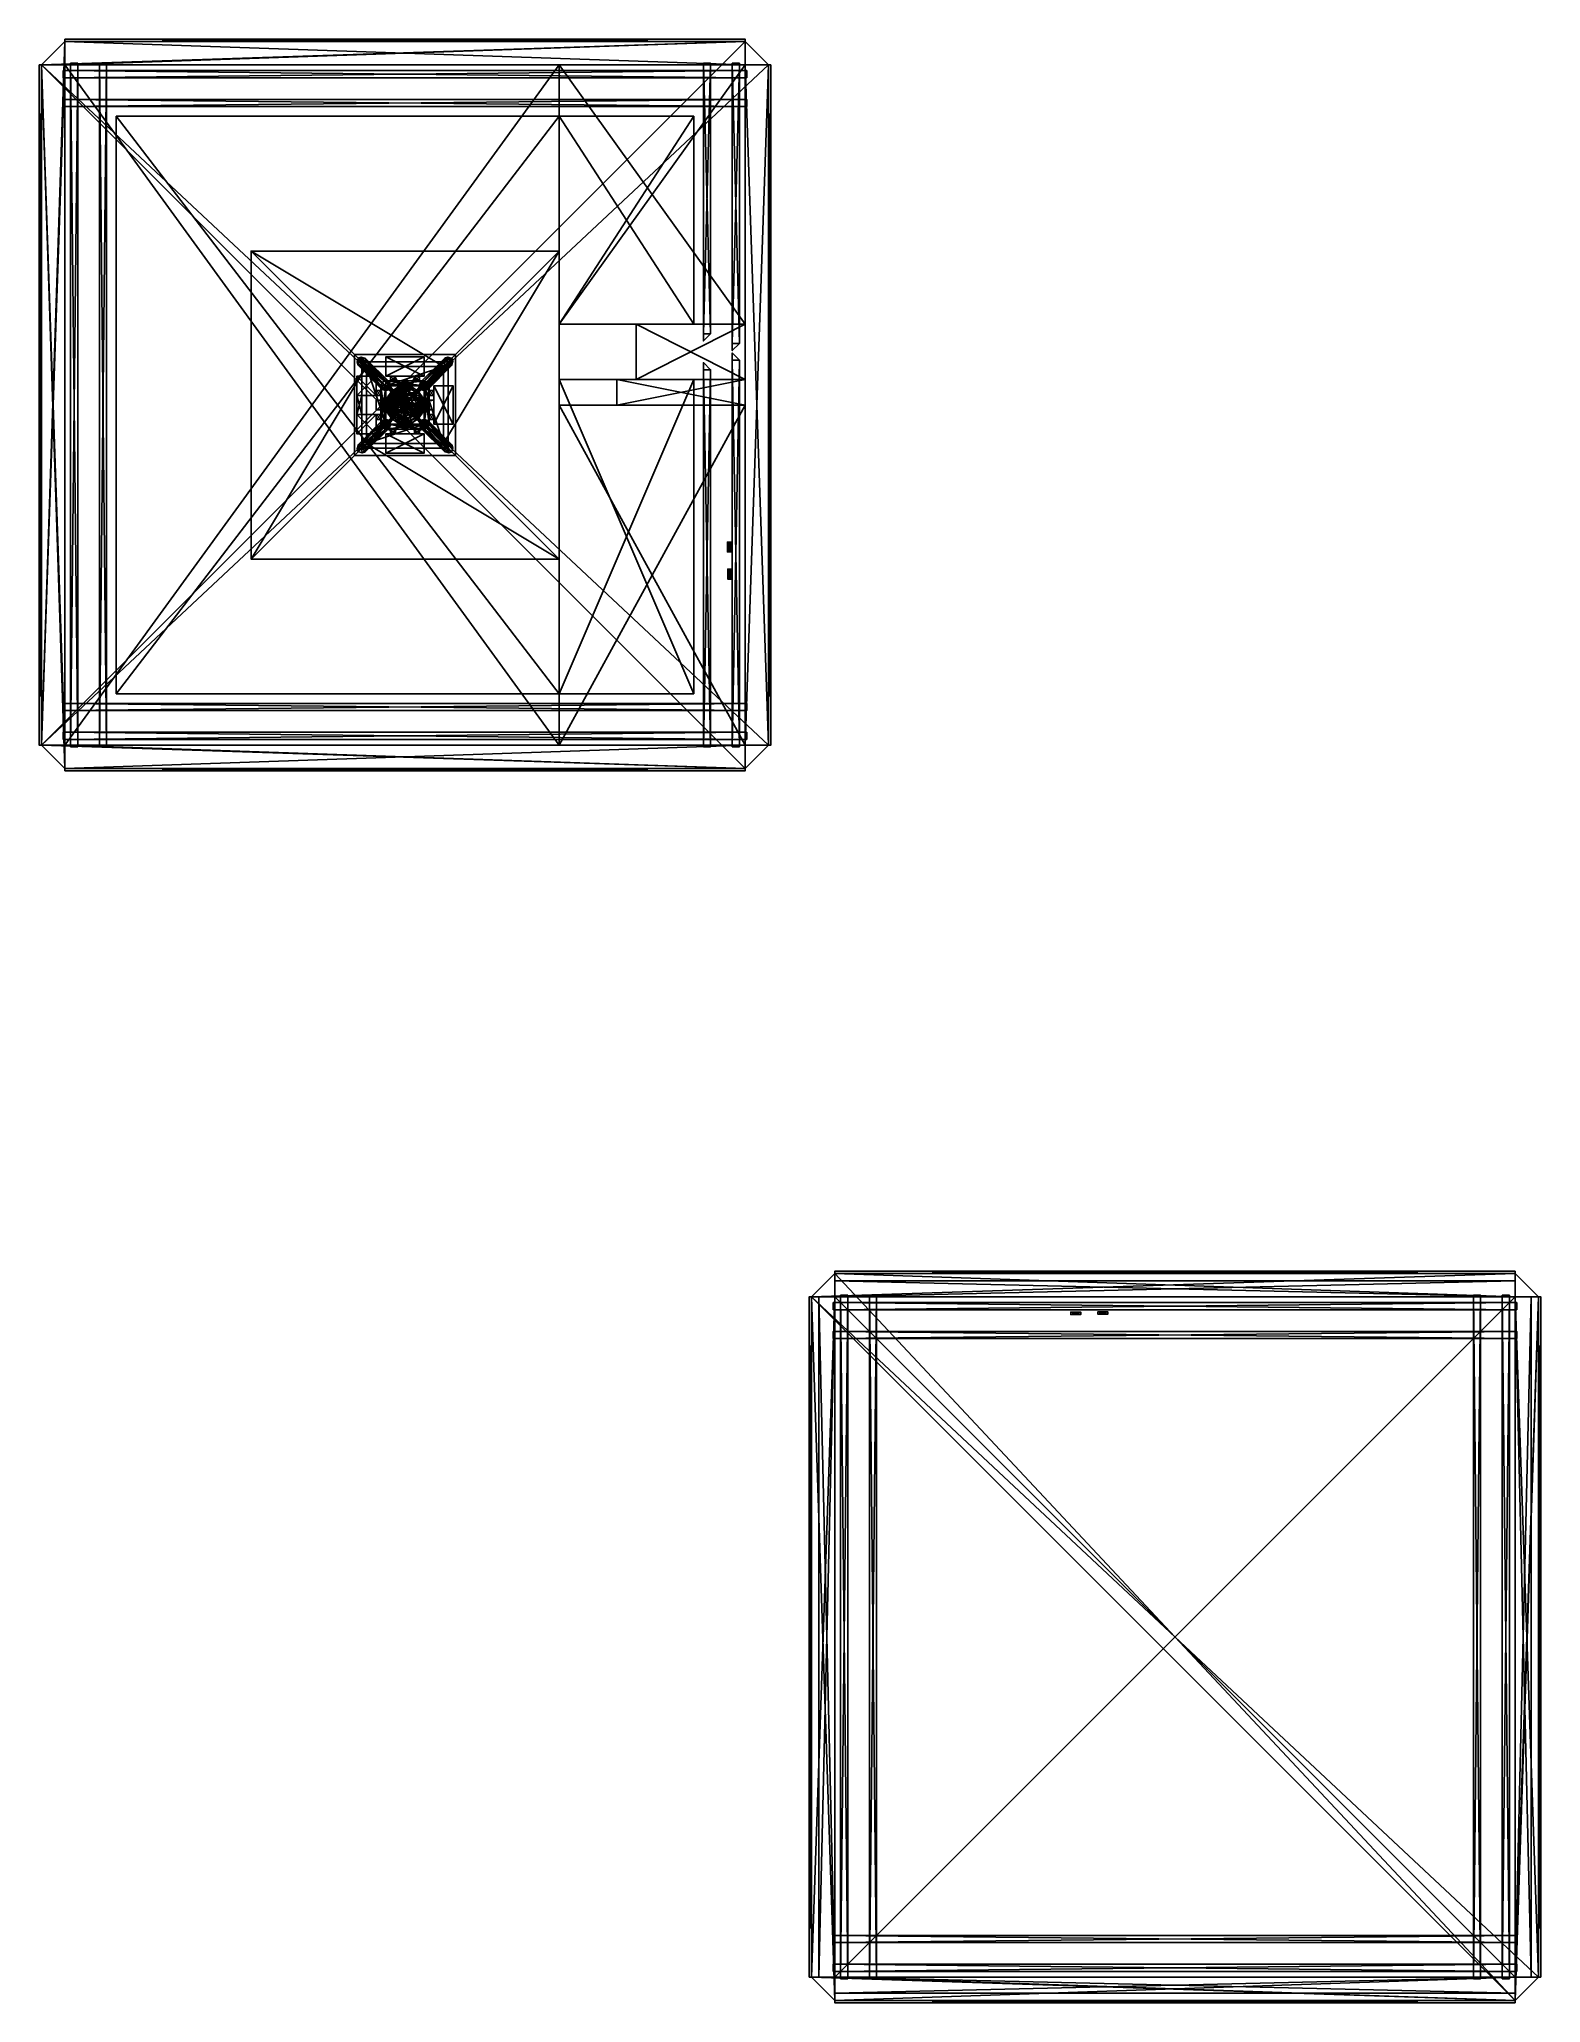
# Model space of a CAD drawing. Extents: x -4800 to 192, y -3776 to 2752.
import ezdxf

# ---------------------------------------------------------------- set-up
doc = ezdxf.new("R2010")
doc.units = 0

msp = doc.modelspace()

# ---------------------------------------------------------------- meshes
at = {"layer": 'OBJECT000', "color": 50}
mesh = msp.add_polyface(dxfattribs=at)
corners = [(-4793, 405, -10688), (-4793, 2667, -10688), (-4793, 2667, 4992), (-4793, 405, 4992), (-2375, 2667, -10688), (-2375, 405, -10688), (-2375, 405, 4992), (-2375, 2667, 4992), (-2453, 327, -10688), (-4715.010742, 327, -10688), (-4715.010742, 327, 4992), (-2453, 327, 4992), (-4715, 2745, -10688), (-2453, 2745, -10688), (-2453, 2745, 4992), (-4715, 2745, 4992)]
mesh.append_faces([[corners[k] for k in face] for face in [(1, 3, 0), (5, 7, 4), (9, 11, 8), (13, 15, 12), (0, 12, 1), (2, 10, 3), (1, 15, 2), (9, 3, 10), (5, 11, 6), (13, 7, 14)]], dxfattribs={"vtx0": -1})
mesh.append_faces([[corners[k] for k in face] for face in [(0, 8, 5), (0, 5, 4), (0, 4, 13), (0, 13, 12), (2, 14, 7), (2, 7, 6), (2, 6, 11), (2, 11, 10)]], dxfattribs={"vtx0": -1, "vtx2": -1})
mesh.append_faces([[corners[k] for k in face] for face in [(1, 2, 3), (5, 6, 7), (9, 10, 11), (13, 14, 15), (0, 9, 8), (2, 15, 14), (1, 12, 15), (9, 0, 3), (5, 8, 11), (13, 4, 7)]], dxfattribs={"vtx2": -1})
at = {"layer": 'OBJECT001', "color": 50}
mesh = msp.add_polyface(dxfattribs=at)
corners = [(-2233, -1429, 4992), (-2233, -1429, -10688), (-2155, -1351, -10688), (-2155, -1351, 4992), (-2155, -3769, 4992), (-2155, -3769, -10688), (-2233, -3691, -10688), (-2233, -3691, 4992), (185, -3691, 4992), (185, -3691, -10688), (107, -3769, -10688), (107, -3769, 4992), (107, -1351, 4992), (107, -1351, -10688), (185, -1429, -10688), (185, -1429, 4992)]
mesh.append_faces([[corners[k] for k in face] for face in [(1, 3, 0), (5, 7, 4), (9, 11, 8), (13, 15, 12), (6, 0, 7), (14, 8, 15), (10, 4, 11), (2, 12, 3), (1, 13, 2), (11, 15, 8)]], dxfattribs={"vtx0": -1})
mesh.append_faces([[corners[k] for k in face] for face in [(1, 5, 10), (1, 10, 9), (1, 9, 14), (1, 14, 13), (11, 7, 0), (11, 0, 3), (11, 3, 12), (11, 12, 15)]], dxfattribs={"vtx0": -1, "vtx2": -1})
mesh.append_faces([[corners[k] for k in face] for face in [(1, 2, 3), (5, 6, 7), (9, 10, 11), (13, 14, 15), (6, 1, 0), (14, 9, 8), (10, 5, 4), (2, 13, 12), (1, 6, 5), (11, 4, 7)]], dxfattribs={"vtx2": -1})
at = {"layer": 'OBJECT002', "color": 50}
mesh = msp.add_polyface(dxfattribs=at)
corners = [(-4715, 405, 5104), (-4715, 405, 4992), (-4715, 2667, 4992), (-4715, 2667, 5104), (-3072, 2667, 5104), (-3072, 2667, 4992), (-3072, 405, 4992), (-3072, 405, 5104)]
mesh.append_faces([[corners[k] for k in face] for face in [(1, 3, 0), (5, 7, 4), (6, 0, 7), (2, 4, 3), (1, 5, 2), (3, 7, 0)]], dxfattribs={"vtx0": -1})
mesh.append_faces([[corners[k] for k in face] for face in [(1, 2, 3), (5, 6, 7), (6, 1, 0), (2, 5, 4), (1, 6, 5), (3, 4, 7)]], dxfattribs={"vtx2": -1})
at = {"layer": 'OBJECT003', "color": 50}
mesh = msp.add_polyface(dxfattribs=at)
corners = [(-3520, 1536, 7232), (-3520, 1536, 6336), (-3525, 1512, 6336), (-3525, 1512, 7232), (-3539, 1491, 6336), (-3539, 1491, 7232), (-3560, 1477, 6336), (-3560, 1477, 7232), (-3584, 1472, 6336), (-3584, 1472, 7232), (-3608, 1477, 6336), (-3608, 1477, 7232), (-3629, 1491, 6336), (-3629, 1491, 7232), (-3643, 1512, 6336), (-3643, 1512, 7232), (-3648, 1536, 6336), (-3648, 1536, 7232), (-3643, 1560, 6336), (-3643, 1560, 7232), (-3629, 1581, 6336), (-3629, 1581, 7232), (-3608, 1595, 6336), (-3608, 1595, 7232), (-3584, 1600, 6336), (-3584, 1600, 7232), (-3539, 1581, 7232), (-3539, 1581, 6336), (-3525, 1560, 6336), (-3525, 1560, 7232), (-3560, 1595, 6336), (-3560, 1595, 7232)]
mesh.append_faces([[corners[k] for k in face] for face in [(1, 3, 0), (2, 5, 3), (4, 7, 5), (6, 9, 7), (8, 11, 9), (10, 13, 11), (12, 15, 13), (14, 17, 15), (16, 19, 17), (18, 21, 19), (20, 23, 21), (22, 25, 23), (27, 29, 26), (28, 0, 29), (24, 31, 25), (30, 26, 31), (16, 20, 18), (3, 29, 0)]], dxfattribs={"vtx0": -1})
mesh.append_faces([[corners[k] for k in face] for face in [(16, 12, 10), (16, 10, 8), (16, 8, 6), (16, 6, 4), (16, 4, 2), (16, 2, 1), (16, 1, 28), (16, 28, 27), (16, 27, 30), (16, 30, 24), (16, 24, 22), (16, 22, 20), (3, 7, 9), (3, 9, 11), (3, 11, 13), (3, 13, 15), (3, 15, 17), (3, 17, 19), (3, 19, 21), (3, 21, 23), (3, 23, 25), (3, 25, 31), (3, 31, 26), (3, 26, 29)]], dxfattribs={"vtx0": -1, "vtx2": -1})
mesh.append_faces([[corners[k] for k in face] for face in [(1, 2, 3), (2, 4, 5), (4, 6, 7), (6, 8, 9), (8, 10, 11), (10, 12, 13), (12, 14, 15), (14, 16, 17), (16, 18, 19), (18, 20, 21), (20, 22, 23), (22, 24, 25), (27, 28, 29), (28, 1, 0), (24, 30, 31), (30, 27, 26), (16, 14, 12), (3, 5, 7)]], dxfattribs={"vtx2": -1})
at = {"layer": 'OBJECT004', "color": 50}
mesh = msp.add_polyface(dxfattribs=at)
corners = [(-3648, 1536, 8128), (-3643, 1560, 8128), (-3643, 1560, 9024), (-3648, 1536, 9024), (-3629, 1581, 8128), (-3629, 1581, 9024), (-3608, 1595, 8128), (-3608, 1595, 9024), (-3584, 1600, 8128), (-3584, 1600, 9024), (-3539, 1581, 9024), (-3539, 1581, 8128), (-3525, 1560, 8128), (-3525, 1560, 9024), (-3520, 1536, 8128), (-3520, 1536, 9024), (-3560, 1595, 8128), (-3560, 1595, 9024), (-3643, 1512, 8128), (-3629, 1491, 8128), (-3608, 1477, 8128), (-3584, 1472, 8128), (-3560, 1477, 8128), (-3539, 1491, 8128), (-3525, 1512, 8128), (-3525, 1512, 9024), (-3539, 1491, 9024), (-3560, 1477, 9024), (-3584, 1472, 9024), (-3608, 1477, 9024), (-3629, 1491, 9024), (-3643, 1512, 9024)]
mesh.append_faces([[corners[k] for k in face] for face in [(1, 3, 0), (1, 5, 2), (4, 7, 5), (6, 9, 7), (11, 13, 10), (12, 15, 13), (8, 17, 9), (16, 10, 17), (6, 16, 8), (2, 31, 3), (14, 25, 15), (23, 25, 24), (22, 26, 23), (21, 27, 22), (20, 28, 21), (19, 29, 20), (18, 30, 19), (0, 31, 18)]], dxfattribs={"vtx0": -1})
mesh.append_faces([[corners[k] for k in face] for face in [(6, 1, 0), (6, 0, 18), (6, 18, 19), (6, 19, 20), (6, 20, 21), (6, 21, 22), (6, 22, 23), (6, 23, 24), (6, 24, 14), (6, 14, 12), (6, 12, 11), (6, 11, 16), (2, 7, 9), (2, 9, 17), (2, 17, 10), (2, 10, 13), (2, 13, 15), (2, 15, 25), (2, 25, 26), (2, 26, 27), (2, 27, 28), (2, 28, 29), (2, 29, 30), (2, 30, 31)]], dxfattribs={"vtx0": -1, "vtx2": -1})
mesh.append_faces([[corners[k] for k in face] for face in [(1, 2, 3), (1, 4, 5), (4, 6, 7), (6, 8, 9), (11, 12, 13), (12, 14, 15), (8, 16, 17), (16, 11, 10), (6, 4, 1), (2, 5, 7), (14, 24, 25), (23, 26, 25), (22, 27, 26), (21, 28, 27), (20, 29, 28), (19, 30, 29), (18, 31, 30), (0, 3, 31)]], dxfattribs={"vtx2": -1})
at = {"layer": 'OBJECT005', "color": 50}
mesh = msp.add_polyface(dxfattribs=at)
corners = [(-3529, 1504, 8128), (-3529, 1504, 7232), (-3584, 1472, 7232), (-3584, 1472, 8128), (-3639, 1568, 8128), (-3639, 1568, 7232), (-3584, 1600, 7232), (-3584, 1600, 8128), (-3529, 1568, 7232), (-3529, 1568, 8128), (-3639, 1504, 7232), (-3639, 1504, 8128)]
mesh.append_faces([[corners[k] for k in face] for face in [(1, 3, 0), (5, 7, 4), (6, 9, 7), (2, 11, 3), (10, 4, 11), (8, 0, 9), (5, 8, 6), (3, 9, 0)]], dxfattribs={"vtx0": -1})
mesh.append_faces([[corners[k] for k in face] for face in [(5, 2, 1), (5, 1, 8), (3, 4, 7), (3, 7, 9)]], dxfattribs={"vtx0": -1, "vtx2": -1})
mesh.append_faces([[corners[k] for k in face] for face in [(1, 2, 3), (5, 6, 7), (6, 8, 9), (2, 10, 11), (10, 5, 4), (8, 1, 0), (5, 10, 2), (3, 11, 4)]], dxfattribs={"vtx2": -1})
at = {"layer": 'OBJECT006', "color": 50}
mesh = msp.add_polyface(dxfattribs=at)
corners = [(-3680, 1520, 8128), (-3680, 1520, 7232), (-3680, 1552, 7232), (-3680, 1552, 8128), (-3488, 1552, 8128), (-3488, 1552, 7232), (-3488, 1520, 7232), (-3488, 1520, 8128)]
mesh.append_faces([[corners[k] for k in face] for face in [(1, 3, 0), (5, 7, 4), (6, 0, 7), (2, 4, 3), (1, 5, 2), (3, 7, 0)]], dxfattribs={"vtx0": -1})
mesh.append_faces([[corners[k] for k in face] for face in [(1, 2, 3), (5, 6, 7), (6, 1, 0), (2, 5, 4), (1, 6, 5), (3, 4, 7)]], dxfattribs={"vtx2": -1})
at = {"layer": 'OBJECT007', "color": 50}
mesh = msp.add_polyface(dxfattribs=at)
corners = [(-3524.291016, 1610.28186, 8128), (-3524.291016, 1610.28186, 7232), (-3620.289063, 1444, 7232), (-3620.289063, 1444, 8128), (-3648, 1460, 8128), (-3648, 1460, 7232), (-3552, 1626.28125, 7232), (-3552, 1626.28125, 8128)]
mesh.append_faces([[corners[k] for k in face] for face in [(1, 3, 0), (5, 7, 4), (2, 4, 3), (6, 0, 7), (5, 1, 6), (7, 3, 4)]], dxfattribs={"vtx0": -1})
mesh.append_faces([[corners[k] for k in face] for face in [(1, 2, 3), (5, 6, 7), (2, 5, 4), (6, 1, 0), (5, 2, 1), (7, 0, 3)]], dxfattribs={"vtx2": -1})
at = {"layer": 'OBJECT008', "color": 50}
mesh = msp.add_polyface(dxfattribs=at)
corners = [(-3643.705078, 1610.28125, 7232), (-3547.705078, 1444, 7232), (-3520, 1460, 7232), (-3616, 1626.280762, 7232), (-3547.710938, 1444, 8128), (-3643.708496, 1610.279663, 8128), (-3616, 1626.28125, 8128), (-3520, 1460, 8128)]
mesh.append_faces([[corners[k] for k in face] for face in [(1, 3, 0), (5, 7, 4), (0, 4, 1), (2, 6, 3), (1, 7, 2), (3, 5, 0)]], dxfattribs={"vtx0": -1})
mesh.append_faces([[corners[k] for k in face] for face in [(1, 2, 3), (5, 6, 7), (0, 5, 4), (2, 7, 6), (1, 4, 7), (3, 6, 5)]], dxfattribs={"vtx2": -1})
at = {"layer": 'OBJECT009', "color": 50}
mesh = msp.add_polyface(dxfattribs=at)
corners = [(-3664, 1520, 6288), (-3664, 1520, 6176), (-3664, 1552, 6176), (-3664, 1552, 6288), (-3648, 1552, 6288), (-3648, 1552, 6176), (-3648, 1520, 6176), (-3648, 1520, 6288)]
mesh.append_faces([[corners[k] for k in face] for face in [(1, 3, 0), (5, 7, 4), (6, 0, 7), (2, 4, 3), (1, 5, 2), (3, 7, 0)]], dxfattribs={"vtx0": -1})
mesh.append_faces([[corners[k] for k in face] for face in [(1, 2, 3), (5, 6, 7), (6, 1, 0), (2, 5, 4), (1, 6, 5), (3, 4, 7)]], dxfattribs={"vtx2": -1})
at = {"layer": 'OBJECT010', "color": 50}
mesh = msp.add_polyface(dxfattribs=at)
corners = [(-3664, 1520, 5728), (-3664, 1520, 5632), (-3664, 1552, 5632), (-3664, 1552, 5728), (-3648, 1552, 5728), (-3648, 1552, 5632), (-3648, 1520, 5632), (-3648, 1520, 5728)]
mesh.append_faces([[corners[k] for k in face] for face in [(1, 3, 0), (5, 7, 4), (6, 0, 7), (2, 4, 3), (1, 5, 2), (3, 7, 0)]], dxfattribs={"vtx0": -1})
mesh.append_faces([[corners[k] for k in face] for face in [(1, 2, 3), (5, 6, 7), (6, 1, 0), (2, 5, 4), (1, 6, 5), (3, 4, 7)]], dxfattribs={"vtx2": -1})
at = {"layer": 'OBJECT011', "color": 50}
mesh = msp.add_polyface(dxfattribs=at)
corners = [(-2453, 1805, 4992), (-3072, 1805, 4992), (-3072, 1805, 5104), (-2453, 1805, 5104), (-3072, 2667, 4992), (-2453, 2667, 4992), (-2453, 2667, 5104), (-3072, 2667, 5104)]
mesh.append_faces([[corners[k] for k in face] for face in [(1, 3, 0), (5, 7, 4), (4, 0, 5), (2, 6, 3), (1, 7, 2), (5, 3, 6)]], dxfattribs={"vtx0": -1})
mesh.append_faces([[corners[k] for k in face] for face in [(1, 2, 3), (5, 6, 7), (4, 1, 0), (2, 7, 6), (1, 4, 7), (5, 0, 3)]], dxfattribs={"vtx2": -1})
at = {"layer": 'OBJECT012', "color": 50}
mesh = msp.add_polyface(dxfattribs=at)
corners = [(-3072, 405, 5104), (-3072, 405, 4992), (-3072, 1536, 4992), (-3072, 1536, 5104), (-2453, 1536, 5104), (-2453, 1536, 4992), (-2453, 405, 4992), (-2453, 405, 5104)]
mesh.append_faces([[corners[k] for k in face] for face in [(1, 3, 0), (5, 7, 4), (6, 0, 7), (2, 4, 3), (1, 5, 2), (3, 7, 0)]], dxfattribs={"vtx0": -1})
mesh.append_faces([[corners[k] for k in face] for face in [(1, 2, 3), (5, 6, 7), (6, 1, 0), (2, 5, 4), (1, 6, 5), (3, 4, 7)]], dxfattribs={"vtx2": -1})
at = {"layer": 'OBJECT013', "color": 50}
mesh = msp.add_polyface(dxfattribs=at)
corners = [(-2816, 1621, 5104), (-2816, 1621, 4992), (-2816, 1805, 4992), (-2816, 1805, 5104), (-2453, 1805, 5104), (-2453, 1805, 4992), (-2453, 1621, 4992), (-2453, 1621, 5104)]
mesh.append_faces([[corners[k] for k in face] for face in [(1, 3, 0), (5, 7, 4), (6, 0, 7), (2, 4, 3), (1, 5, 2), (3, 7, 0)]], dxfattribs={"vtx0": -1})
mesh.append_faces([[corners[k] for k in face] for face in [(1, 2, 3), (5, 6, 7), (6, 1, 0), (2, 5, 4), (1, 6, 5), (3, 4, 7)]], dxfattribs={"vtx2": -1})
at = {"layer": 'OBJECT014', "color": 50}
mesh = msp.add_polyface(dxfattribs=at)
corners = [(-2453, 2667, -10688), (-2453, 2667, -11328), (-2453, 2745, -11328), (-2453, 2745, -10688), (-2375, 2667, -11328), (-2375, 2667, -10688)]
mesh.append_faces([[corners[k] for k in face] for face in [(1, 4, 2), (0, 3, 5)]])
mesh.append_faces([[corners[k] for k in face] for face in [(1, 3, 0), (1, 5, 4), (2, 5, 3)]], dxfattribs={"vtx0": -1})
mesh.append_faces([[corners[k] for k in face] for face in [(1, 2, 3), (1, 0, 5), (2, 4, 5)]], dxfattribs={"vtx2": -1})
at = {"layer": 'OBJECT015', "color": 50}
mesh = msp.add_polyface(dxfattribs=at)
corners = [(-2453, 405, -11328), (-2375, 405, -11328), (-2375, 405, -10688), (-2453, 405, -10688), (-2453, 327, -11328), (-2453, 327, -10688)]
mesh.append_faces([[corners[k] for k in face] for face in [(0, 4, 1), (2, 5, 3)]])
mesh.append_faces([[corners[k] for k in face] for face in [(1, 3, 0), (1, 5, 2), (0, 5, 4)]], dxfattribs={"vtx0": -1})
mesh.append_faces([[corners[k] for k in face] for face in [(1, 2, 3), (1, 4, 5), (0, 3, 5)]], dxfattribs={"vtx2": -1})
at = {"layer": 'OBJECT016', "color": 50}
mesh = msp.add_polyface(dxfattribs=at)
corners = [(-4715, 405, -10656), (-4715, 405, -11328), (-4715, 327, -11328), (-4715, 327, -10656), (-4793, 405, -11328), (-4793, 405, -10656)]
mesh.append_faces([[corners[k] for k in face] for face in [(1, 4, 2), (0, 3, 5)]])
mesh.append_faces([[corners[k] for k in face] for face in [(1, 3, 0), (1, 5, 4), (2, 5, 3)]], dxfattribs={"vtx0": -1})
mesh.append_faces([[corners[k] for k in face] for face in [(1, 2, 3), (1, 0, 5), (2, 4, 5)]], dxfattribs={"vtx2": -1})
at = {"layer": 'OBJECT017', "color": 50}
mesh = msp.add_polyface(dxfattribs=at)
corners = [(-4715, 2745, -11328), (-4793, 2667, -11328), (-4715, 2667, -11328), (-4793, 2667, -10688), (-4715, 2745, -10688), (-4715, 2667, -10688)]
mesh.append_faces([[corners[k] for k in face] for face in [(1, 2, 0), (4, 5, 3)]])
mesh.append_faces([[corners[k] for k in face] for face in [(0, 3, 1), (2, 4, 0), (1, 5, 2)]], dxfattribs={"vtx0": -1})
mesh.append_faces([[corners[k] for k in face] for face in [(0, 4, 3), (2, 5, 4), (1, 3, 5)]], dxfattribs={"vtx2": -1})
at = {"layer": 'OBJECT018', "color": 50}
mesh = msp.add_polyface(dxfattribs=at)
corners = [(107, -3769, -11328), (107, -3691, -11328), (107, -3691, -10688), (107, -3769, -10688), (185, -3691, -11328), (185, -3691, -10688)]
mesh.append_faces([[corners[k] for k in face] for face in [(1, 0, 4), (2, 5, 3)]])
mesh.append_faces([[corners[k] for k in face] for face in [(1, 3, 0), (1, 5, 2), (4, 3, 5)]], dxfattribs={"vtx0": -1})
mesh.append_faces([[corners[k] for k in face] for face in [(1, 2, 3), (1, 4, 5), (4, 0, 3)]], dxfattribs={"vtx2": -1})
at = {"layer": 'OBJECT019', "color": 50}
mesh = msp.add_polyface(dxfattribs=at)
corners = [(160, -1429, -10656), (160, -1429, -11328), (160, -3691, -11328), (160, -3691, -10656), (107, -3691, -11328), (107, -3691, -10656), (107, -1429, -11328), (107, -1429, -10656)]
mesh.append_faces([[corners[k] for k in face] for face in [(1, 3, 0), (2, 5, 3), (1, 7, 6), (2, 6, 4), (0, 5, 7), (4, 7, 5)]], dxfattribs={"vtx0": -1})
mesh.append_faces([[corners[k] for k in face] for face in [(1, 2, 3), (2, 4, 5), (1, 0, 7), (2, 1, 6), (0, 3, 5), (4, 6, 7)]], dxfattribs={"vtx2": -1})
at = {"layer": 'OBJECT020', "color": 50}
mesh = msp.add_polyface(dxfattribs=at)
corners = [(107, -1429, -10688), (107, -1429, -11328), (107, -1351, -11328), (107, -1351, -10688), (185, -1429, -11328), (185, -1429, -10688)]
mesh.append_faces([[corners[k] for k in face] for face in [(1, 4, 2), (0, 3, 5)]])
mesh.append_faces([[corners[k] for k in face] for face in [(1, 3, 0), (1, 5, 4), (2, 5, 3)]], dxfattribs={"vtx0": -1})
mesh.append_faces([[corners[k] for k in face] for face in [(1, 2, 3), (1, 0, 5), (2, 4, 5)]], dxfattribs={"vtx2": -1})
at = {"layer": 'OBJECT021', "color": 50}
mesh = msp.add_polyface(dxfattribs=at)
corners = [(-2155, -1376, -11328), (-2155, -1429, -11328), (107, -1429, -11328), (107, -1376, -11328), (-2155, -1429, -10656), (-2155, -1376, -10656), (107, -1376, -10656), (107, -1429, -10656)]
mesh.append_faces([[corners[k] for k in face] for face in [(1, 3, 0), (5, 7, 4), (0, 4, 1), (2, 6, 3), (1, 7, 2), (3, 5, 0)]], dxfattribs={"vtx0": -1})
mesh.append_faces([[corners[k] for k in face] for face in [(1, 2, 3), (5, 6, 7), (0, 5, 4), (2, 7, 6), (1, 4, 7), (3, 6, 5)]], dxfattribs={"vtx2": -1})
at = {"layer": 'OBJECT022', "color": 50}
mesh = msp.add_polyface(dxfattribs=at)
corners = [(-2155, -1351, -11328), (-2155, -1429, -11328), (-2155, -1429, -10688), (-2155, -1351, -10688), (-2233, -1429, -11328), (-2233, -1429, -10688)]
mesh.append_faces([[corners[k] for k in face] for face in [(1, 0, 4), (2, 5, 3)]])
mesh.append_faces([[corners[k] for k in face] for face in [(1, 3, 0), (1, 5, 2), (4, 3, 5)]], dxfattribs={"vtx0": -1})
mesh.append_faces([[corners[k] for k in face] for face in [(1, 2, 3), (1, 4, 5), (4, 0, 3)]], dxfattribs={"vtx2": -1})
at = {"layer": 'OBJECT023', "color": 50}
mesh = msp.add_polyface(dxfattribs=at)
corners = [(-2155, -3744, -10656), (-2155, -3744, -11328), (-2155, -3691, -11328), (-2155, -3691, -10656), (107, -3691, -10656), (107, -3691, -11328), (107, -3744, -11328), (107, -3744, -10656)]
mesh.append_faces([[corners[k] for k in face] for face in [(1, 3, 0), (5, 7, 4), (6, 0, 7), (2, 4, 3), (1, 5, 2), (3, 7, 0)]], dxfattribs={"vtx0": -1})
mesh.append_faces([[corners[k] for k in face] for face in [(1, 2, 3), (5, 6, 7), (6, 1, 0), (2, 5, 4), (1, 6, 5), (3, 4, 7)]], dxfattribs={"vtx2": -1})
at = {"layer": 'OBJECT024', "color": 50}
mesh = msp.add_polyface(dxfattribs=at)
corners = [(-2155, -3691, -10688), (-2155, -3691, -11328), (-2155, -3769, -11328), (-2155, -3769, -10688), (-2233, -3691, -11328), (-2233, -3691, -10688)]
mesh.append_faces([[corners[k] for k in face] for face in [(1, 4, 2), (0, 3, 5)]])
mesh.append_faces([[corners[k] for k in face] for face in [(1, 3, 0), (1, 5, 4), (2, 5, 3)]], dxfattribs={"vtx0": -1})
mesh.append_faces([[corners[k] for k in face] for face in [(1, 2, 3), (1, 0, 5), (2, 4, 5)]], dxfattribs={"vtx2": -1})
at = {"layer": 'OBJECT025', "color": 50}
mesh = msp.add_polyface(dxfattribs=at)
corners = [(-2208, -3691, -10656), (-2208, -3691, -11328), (-2208, -1429, -11328), (-2208, -1429, -10656), (-2155, -1429, -10656), (-2155, -1429, -11328), (-2155, -3691, -11328), (-2155, -3691, -10656)]
mesh.append_faces([[corners[k] for k in face] for face in [(1, 3, 0), (5, 7, 4), (6, 0, 7), (2, 4, 3), (1, 5, 2), (3, 7, 0)]], dxfattribs={"vtx0": -1})
mesh.append_faces([[corners[k] for k in face] for face in [(1, 2, 3), (5, 6, 7), (6, 1, 0), (2, 5, 4), (1, 6, 5), (3, 4, 7)]], dxfattribs={"vtx2": -1})
at = {"layer": 'OBJECT026', "color": 50}
mesh = msp.add_polyface(dxfattribs=at)
corners = [(185, -3691, -6016), (185, -3691, -10688), (185, -1429, -10688), (185, -1429, -6016), (192, -1429, -6016), (192, -1429, -10688), (192, -3691, -10688), (192, -3691, -6016)]
mesh.append_faces([[corners[k] for k in face] for face in [(1, 3, 0), (5, 7, 4), (6, 0, 7), (2, 4, 3), (1, 5, 2), (3, 7, 0)]], dxfattribs={"vtx0": -1})
mesh.append_faces([[corners[k] for k in face] for face in [(1, 2, 3), (5, 6, 7), (6, 1, 0), (2, 5, 4), (1, 6, 5), (3, 4, 7)]], dxfattribs={"vtx2": -1})
at = {"layer": 'OBJECT027', "color": 50}
mesh = msp.add_polyface(dxfattribs=at)
corners = [(185, -1429, -6016), (192, -1429, -6016), (192, -1429, -5760), (185, -1429, -5760), (185, -3691, -6016), (192, -3691, -6016), (185, -3691, -5760), (192, -3691, -5760)]
mesh.append_faces([[corners[k] for k in face] for face in [(1, 3, 0), (0, 5, 1), (3, 7, 6), (0, 6, 4), (1, 7, 2), (4, 7, 5)]], dxfattribs={"vtx0": -1})
mesh.append_faces([[corners[k] for k in face] for face in [(1, 2, 3), (0, 4, 5), (3, 2, 7), (0, 3, 6), (1, 5, 7), (4, 6, 7)]], dxfattribs={"vtx2": -1})
at = {"layer": 'OBJECT028', "color": 50}
mesh = msp.add_polyface(dxfattribs=at)
corners = [(185, -3691, -576), (185, -3691, -5760), (185, -1429, -5760), (185, -1429, -576), (192, -1429, -576), (192, -1429, -5760), (192, -3691, -5760), (192, -3691, -576)]
mesh.append_faces([[corners[k] for k in face] for face in [(1, 3, 0), (5, 7, 4), (6, 0, 7), (2, 4, 3), (1, 5, 2), (3, 7, 0)]], dxfattribs={"vtx0": -1})
mesh.append_faces([[corners[k] for k in face] for face in [(1, 2, 3), (5, 6, 7), (6, 1, 0), (2, 5, 4), (1, 6, 5), (3, 4, 7)]], dxfattribs={"vtx2": -1})
at = {"layer": 'OBJECT029', "color": 50}
mesh = msp.add_polyface(dxfattribs=at)
corners = [(185, -3691, -320), (185, -3691, -576), (185, -1429, -576), (185, -1429, -320), (192, -1429, -320), (192, -1429, -576), (192, -3691, -576), (192, -3691, -320)]
mesh.append_faces([[corners[k] for k in face] for face in [(1, 3, 0), (5, 7, 4), (6, 0, 7), (2, 4, 3), (1, 5, 2), (3, 7, 0)]], dxfattribs={"vtx0": -1})
mesh.append_faces([[corners[k] for k in face] for face in [(1, 2, 3), (5, 6, 7), (6, 1, 0), (2, 5, 4), (1, 6, 5), (3, 4, 7)]], dxfattribs={"vtx2": -1})
at = {"layer": 'OBJECT030', "color": 50}
mesh = msp.add_polyface(dxfattribs=at)
corners = [(192, -1429, 4544), (192, -1429, -320), (192, -3691, -320), (192, -3691, 4544), (185, -3691, -320), (185, -3691, 4544), (185, -1429, -320), (185, -1429, 4544)]
mesh.append_faces([[corners[k] for k in face] for face in [(1, 3, 0), (2, 5, 3), (1, 7, 6), (2, 6, 4), (0, 5, 7), (4, 7, 5)]], dxfattribs={"vtx0": -1})
mesh.append_faces([[corners[k] for k in face] for face in [(1, 2, 3), (2, 4, 5), (1, 0, 7), (2, 1, 6), (0, 3, 5), (4, 6, 7)]], dxfattribs={"vtx2": -1})
at = {"layer": 'OBJECT031', "color": 50}
mesh = msp.add_polyface(dxfattribs=at)
corners = [(185, -3691, 4928), (185, -3691, 4544), (185, -1429, 4544), (185, -1429, 4928), (192, -1429, 4928), (192, -1429, 4544), (192, -3691, 4544), (192, -3691, 4928)]
mesh.append_faces([[corners[k] for k in face] for face in [(1, 3, 0), (5, 7, 4), (6, 0, 7), (2, 4, 3), (1, 5, 2), (3, 7, 0)]], dxfattribs={"vtx0": -1})
mesh.append_faces([[corners[k] for k in face] for face in [(1, 2, 3), (5, 6, 7), (6, 1, 0), (2, 5, 4), (1, 6, 5), (3, 4, 7)]], dxfattribs={"vtx2": -1})
at = {"layer": 'OBJECT032', "color": 50}
mesh = msp.add_polyface(dxfattribs=at)
corners = [(185, -3691, 4992), (185, -1429, 4992), (192, -1429, 4992), (192, -3691, 4992), (185, -1429, 4928), (185, -3691, 4928), (192, -3691, 4928), (192, -1429, 4928)]
mesh.append_faces([[corners[k] for k in face] for face in [(1, 3, 0), (1, 5, 4), (3, 7, 6), (0, 6, 5), (2, 4, 7), (5, 7, 4)]], dxfattribs={"vtx0": -1})
mesh.append_faces([[corners[k] for k in face] for face in [(1, 2, 3), (1, 0, 5), (3, 2, 7), (0, 3, 6), (2, 1, 4), (5, 6, 7)]], dxfattribs={"vtx2": -1})
at = {"layer": 'OBJECT033', "color": 50}
mesh = msp.add_polyface(dxfattribs=at)
corners = [(-2375, 405, -6016), (-2375, 405, -10688), (-2375, 2667, -10688), (-2375, 2667, -6016), (-2368, 2667, -6016), (-2368, 2667, -10688), (-2368, 405, -10688), (-2368, 405, -6016)]
mesh.append_faces([[corners[k] for k in face] for face in [(1, 3, 0), (5, 7, 4), (6, 0, 7), (2, 4, 3), (1, 5, 2), (3, 7, 0)]], dxfattribs={"vtx0": -1})
mesh.append_faces([[corners[k] for k in face] for face in [(1, 2, 3), (5, 6, 7), (6, 1, 0), (2, 5, 4), (1, 6, 5), (3, 4, 7)]], dxfattribs={"vtx2": -1})
at = {"layer": 'OBJECT034', "color": 50}
mesh = msp.add_polyface(dxfattribs=at)
corners = [(-2155, -1351, -6016), (-2155, -1351, -10688), (-2155, -1344, -10688), (-2155, -1344, -6016), (107, -1344, -6016), (107, -1344, -10688), (107, -1351, -10688), (107, -1351, -6016)]
mesh.append_faces([[corners[k] for k in face] for face in [(1, 3, 0), (5, 7, 4), (6, 0, 7), (2, 4, 3), (1, 5, 2), (3, 7, 0)]], dxfattribs={"vtx0": -1})
mesh.append_faces([[corners[k] for k in face] for face in [(1, 2, 3), (5, 6, 7), (6, 1, 0), (2, 5, 4), (1, 6, 5), (3, 4, 7)]], dxfattribs={"vtx2": -1})
at = {"layer": 'OBJECT035', "color": 50}
mesh = msp.add_polyface(dxfattribs=at)
corners = [(-2155, -1344, -6016), (107, -1344, -6016), (107, -1344, -5760), (-2155, -1344, -5760), (-2155, -1351, -6016), (107, -1351, -6016), (-2155, -1351, -5760), (107, -1351, -5760)]
mesh.append_faces([[corners[k] for k in face] for face in [(1, 3, 0), (0, 5, 1), (3, 7, 6), (0, 6, 4), (1, 7, 2), (4, 7, 5)]], dxfattribs={"vtx0": -1})
mesh.append_faces([[corners[k] for k in face] for face in [(1, 2, 3), (0, 4, 5), (3, 2, 7), (0, 3, 6), (1, 5, 7), (4, 6, 7)]], dxfattribs={"vtx2": -1})
at = {"layer": 'OBJECT036', "color": 50}
mesh = msp.add_polyface(dxfattribs=at)
corners = [(-2375, 405, -5760), (-2375, 405, -6016), (-2375, 2667, -6016), (-2375, 2667, -5760), (-2368, 2667, -5760), (-2368, 2667, -6016), (-2368, 405, -6016), (-2368, 405, -5760)]
mesh.append_faces([[corners[k] for k in face] for face in [(1, 3, 0), (5, 7, 4), (6, 0, 7), (2, 4, 3), (1, 5, 2), (3, 7, 0)]], dxfattribs={"vtx0": -1})
mesh.append_faces([[corners[k] for k in face] for face in [(1, 2, 3), (5, 6, 7), (6, 1, 0), (2, 5, 4), (1, 6, 5), (3, 4, 7)]], dxfattribs={"vtx2": -1})
at = {"layer": 'OBJECT037', "color": 50}
mesh = msp.add_polyface(dxfattribs=at)
corners = [(-2375, 405, -576), (-2375, 405, -5760), (-2375, 2667, -5760), (-2375, 2667, -576), (-2368, 2667, -576), (-2368, 2667, -5760), (-2368, 405, -5760), (-2368, 405, -576)]
mesh.append_faces([[corners[k] for k in face] for face in [(1, 3, 0), (5, 7, 4), (6, 0, 7), (2, 4, 3), (1, 5, 2), (3, 7, 0)]], dxfattribs={"vtx0": -1})
mesh.append_faces([[corners[k] for k in face] for face in [(1, 2, 3), (5, 6, 7), (6, 1, 0), (2, 5, 4), (1, 6, 5), (3, 4, 7)]], dxfattribs={"vtx2": -1})
at = {"layer": 'OBJECT038', "color": 50}
mesh = msp.add_polyface(dxfattribs=at)
corners = [(107, -1344, -576), (107, -1344, -5760), (107, -1351, -5760), (107, -1351, -576), (-2155, -1351, -5760), (-2155, -1351, -576), (-2155, -1344, -5760), (-2155, -1344, -576)]
mesh.append_faces([[corners[k] for k in face] for face in [(1, 3, 0), (2, 5, 3), (1, 7, 6), (2, 6, 4), (0, 5, 7), (4, 7, 5)]], dxfattribs={"vtx0": -1})
mesh.append_faces([[corners[k] for k in face] for face in [(1, 2, 3), (2, 4, 5), (1, 0, 7), (2, 1, 6), (0, 3, 5), (4, 6, 7)]], dxfattribs={"vtx2": -1})
at = {"layer": 'OBJECT039', "color": 50}
mesh = msp.add_polyface(dxfattribs=at)
corners = [(-2155, -1351, 3584), (-2155, -1351, -320), (-2155, -1344, -320), (-2155, -1344, 3584), (107, -1344, 3584), (107, -1344, -320), (107, -1351, -320), (107, -1351, 3584)]
mesh.append_faces([[corners[k] for k in face] for face in [(1, 3, 0), (5, 7, 4), (6, 0, 7), (2, 4, 3), (1, 5, 2), (3, 7, 0)]], dxfattribs={"vtx0": -1})
mesh.append_faces([[corners[k] for k in face] for face in [(1, 2, 3), (5, 6, 7), (6, 1, 0), (2, 5, 4), (1, 6, 5), (3, 4, 7)]], dxfattribs={"vtx2": -1})
at = {"layer": 'OBJECT040', "color": 50}
mesh = msp.add_polyface(dxfattribs=at)
corners = [(-2155, -1351, -320), (-2155, -1344, -320), (107, -1344, -320), (107, -1351, -320), (-2155, -1344, -576), (-2155, -1351, -576), (107, -1351, -576), (107, -1344, -576)]
mesh.append_faces([[corners[k] for k in face] for face in [(1, 3, 0), (1, 5, 4), (3, 7, 6), (0, 6, 5), (2, 4, 7), (5, 7, 4)]], dxfattribs={"vtx0": -1})
mesh.append_faces([[corners[k] for k in face] for face in [(1, 2, 3), (1, 0, 5), (3, 2, 7), (0, 3, 6), (2, 1, 4), (5, 6, 7)]], dxfattribs={"vtx2": -1})
at = {"layer": 'OBJECT041', "color": 50}
mesh = msp.add_polyface(dxfattribs=at)
corners = [(-2375, 405, 3584), (-2375, 405, -320), (-2375, 2667, -320), (-2375, 2667, 3584), (-2368, 2667, 3584), (-2368, 2667, -320), (-2368, 405, -320), (-2368, 405, 3584)]
mesh.append_faces([[corners[k] for k in face] for face in [(1, 3, 0), (5, 7, 4), (6, 0, 7), (2, 4, 3), (1, 5, 2), (3, 7, 0)]], dxfattribs={"vtx0": -1})
mesh.append_faces([[corners[k] for k in face] for face in [(1, 2, 3), (5, 6, 7), (6, 1, 0), (2, 5, 4), (1, 6, 5), (3, 4, 7)]], dxfattribs={"vtx2": -1})
at = {"layer": 'OBJECT042', "color": 50}
mesh = msp.add_polyface(dxfattribs=at)
corners = [(-2375, 405, -320), (-2375, 405, -576), (-2375, 2667, -576), (-2375, 2667, -320), (-2368, 2667, -320), (-2368, 2667, -576), (-2368, 405, -576), (-2368, 405, -320)]
mesh.append_faces([[corners[k] for k in face] for face in [(1, 3, 0), (5, 7, 4), (6, 0, 7), (2, 4, 3), (1, 5, 2), (3, 7, 0)]], dxfattribs={"vtx0": -1})
mesh.append_faces([[corners[k] for k in face] for face in [(1, 2, 3), (5, 6, 7), (6, 1, 0), (2, 5, 4), (1, 6, 5), (3, 4, 7)]], dxfattribs={"vtx2": -1})
at = {"layer": 'OBJECT043', "color": 50}
mesh = msp.add_polyface(dxfattribs=at)
corners = [(-2155, -1344, 4544), (107, -1344, 4544), (107, -1344, 4928), (-2155, -1344, 4928), (-2155, -1351, 4544), (107, -1351, 4544), (-2155, -1351, 4928), (107, -1351, 4928)]
mesh.append_faces([[corners[k] for k in face] for face in [(1, 3, 0), (0, 5, 1), (3, 7, 6), (0, 6, 4), (1, 7, 2), (4, 7, 5)]], dxfattribs={"vtx0": -1})
mesh.append_faces([[corners[k] for k in face] for face in [(1, 2, 3), (0, 4, 5), (3, 2, 7), (0, 3, 6), (1, 5, 7), (4, 6, 7)]], dxfattribs={"vtx2": -1})
at = {"layer": 'OBJECT044', "color": 50}
mesh = msp.add_polyface(dxfattribs=at)
corners = [(-2155, -1351, 4992), (-2155, -1351, 4928), (-2155, -1344, 4928), (-2155, -1344, 4992), (107, -1344, 4992), (107, -1344, 4928), (107, -1351, 4928), (107, -1351, 4992)]
mesh.append_faces([[corners[k] for k in face] for face in [(1, 3, 0), (5, 7, 4), (6, 0, 7), (2, 4, 3), (1, 5, 2), (3, 7, 0)]], dxfattribs={"vtx0": -1})
mesh.append_faces([[corners[k] for k in face] for face in [(1, 2, 3), (5, 6, 7), (6, 1, 0), (2, 5, 4), (1, 6, 5), (3, 4, 7)]], dxfattribs={"vtx2": -1})
at = {"layer": 'OBJECT045', "color": 50}
mesh = msp.add_polyface(dxfattribs=at)
corners = [(-2375, 405, 4992), (-2375, 405, 4928), (-2375, 2667, 4928), (-2375, 2667, 4992), (-2368, 2667, 4992), (-2368, 2667, 4928), (-2368, 405, 4928), (-2368, 405, 4992)]
mesh.append_faces([[corners[k] for k in face] for face in [(1, 3, 0), (5, 7, 4), (6, 0, 7), (2, 4, 3), (1, 5, 2), (3, 7, 0)]], dxfattribs={"vtx0": -1})
mesh.append_faces([[corners[k] for k in face] for face in [(1, 2, 3), (5, 6, 7), (6, 1, 0), (2, 5, 4), (1, 6, 5), (3, 4, 7)]], dxfattribs={"vtx2": -1})
at = {"layer": 'OBJECT046', "color": 50}
mesh = msp.add_polyface(dxfattribs=at)
corners = [(-2368, 2667, 4928), (-2368, 2667, 4544), (-2368, 405, 4544), (-2368, 405, 4928), (-2375, 405, 4544), (-2375, 405, 4928), (-2375, 2667, 4544), (-2375, 2667, 4928)]
mesh.append_faces([[corners[k] for k in face] for face in [(1, 3, 0), (2, 5, 3), (1, 7, 6), (2, 6, 4), (0, 5, 7), (4, 7, 5)]], dxfattribs={"vtx0": -1})
mesh.append_faces([[corners[k] for k in face] for face in [(1, 2, 3), (2, 4, 5), (1, 0, 7), (2, 1, 6), (0, 3, 5), (4, 6, 7)]], dxfattribs={"vtx2": -1})
at = {"layer": 'OBJECT047', "color": 50}
mesh = msp.add_polyface(dxfattribs=at)
corners = [(-4715, 2745, -6016), (-4715, 2745, -10688), (-4715, 2752, -10688), (-4715, 2752, -6016), (-2453, 2752, -6016), (-2453, 2752, -10688), (-2453, 2745, -10688), (-2453, 2745, -6016)]
mesh.append_faces([[corners[k] for k in face] for face in [(1, 3, 0), (5, 7, 4), (6, 0, 7), (2, 4, 3), (1, 5, 2), (3, 7, 0)]], dxfattribs={"vtx0": -1})
mesh.append_faces([[corners[k] for k in face] for face in [(1, 2, 3), (5, 6, 7), (6, 1, 0), (2, 5, 4), (1, 6, 5), (3, 4, 7)]], dxfattribs={"vtx2": -1})
at = {"layer": 'OBJECT048', "color": 50}
mesh = msp.add_polyface(dxfattribs=at)
corners = [(-4715, 2745, -5760), (-4715, 2752, -5760), (-2453, 2752, -5760), (-2453, 2745, -5760), (-4715, 2752, -6016), (-4715, 2745, -6016), (-2453, 2745, -6016), (-2453, 2752, -6016)]
mesh.append_faces([[corners[k] for k in face] for face in [(1, 3, 0), (1, 5, 4), (3, 7, 6), (0, 6, 5), (2, 4, 7), (5, 7, 4)]], dxfattribs={"vtx0": -1})
mesh.append_faces([[corners[k] for k in face] for face in [(1, 2, 3), (1, 0, 5), (3, 2, 7), (0, 3, 6), (2, 1, 4), (5, 6, 7)]], dxfattribs={"vtx2": -1})
at = {"layer": 'OBJECT049', "color": 50}
mesh = msp.add_polyface(dxfattribs=at)
corners = [(-4715, 2745, -576), (-4715, 2745, -5760), (-4715, 2752, -5760), (-4715, 2752, -576), (-2453, 2752, -576), (-2453, 2752, -5760), (-2453, 2745, -5760), (-2453, 2745, -576)]
mesh.append_faces([[corners[k] for k in face] for face in [(1, 3, 0), (5, 7, 4), (6, 0, 7), (2, 4, 3), (1, 5, 2), (3, 7, 0)]], dxfattribs={"vtx0": -1})
mesh.append_faces([[corners[k] for k in face] for face in [(1, 2, 3), (5, 6, 7), (6, 1, 0), (2, 5, 4), (1, 6, 5), (3, 4, 7)]], dxfattribs={"vtx2": -1})
at = {"layer": 'OBJECT050', "color": 50}
mesh = msp.add_polyface(dxfattribs=at)
corners = [(-4715, 2745, -320), (-4715, 2745, -576), (-4715, 2752, -576), (-4715, 2752, -320), (-2453, 2752, -320), (-2453, 2752, -576), (-2453, 2745, -576), (-2453, 2745, -320)]
mesh.append_faces([[corners[k] for k in face] for face in [(1, 3, 0), (5, 7, 4), (6, 0, 7), (2, 4, 3), (1, 5, 2), (3, 7, 0)]], dxfattribs={"vtx0": -1})
mesh.append_faces([[corners[k] for k in face] for face in [(1, 2, 3), (5, 6, 7), (6, 1, 0), (2, 5, 4), (1, 6, 5), (3, 4, 7)]], dxfattribs={"vtx2": -1})
at = {"layer": 'OBJECT051', "color": 50}
mesh = msp.add_polyface(dxfattribs=at)
corners = [(-4715, 2745, 4928), (-4715, 2745, 4544), (-4715, 2752, 4544), (-4715, 2752, 4928), (-2453, 2752, 4928), (-2453, 2752, 4544), (-2453, 2745, 4544), (-2453, 2745, 4928)]
mesh.append_faces([[corners[k] for k in face] for face in [(1, 3, 0), (5, 7, 4), (6, 0, 7), (2, 4, 3), (1, 5, 2), (3, 7, 0)]], dxfattribs={"vtx0": -1})
mesh.append_faces([[corners[k] for k in face] for face in [(1, 2, 3), (5, 6, 7), (6, 1, 0), (2, 5, 4), (1, 6, 5), (3, 4, 7)]], dxfattribs={"vtx2": -1})
at = {"layer": 'OBJECT052', "color": 50}
mesh = msp.add_polyface(dxfattribs=at)
corners = [(-4715, 2745, 4992), (-4715, 2745, 4928), (-4715, 2752, 4928), (-4715, 2752, 4992), (-2453, 2752, 4992), (-2453, 2752, 4928), (-2453, 2745, 4928), (-2453, 2745, 4992)]
mesh.append_faces([[corners[k] for k in face] for face in [(1, 3, 0), (5, 7, 4), (6, 0, 7), (2, 4, 3), (1, 5, 2), (3, 7, 0)]], dxfattribs={"vtx0": -1})
mesh.append_faces([[corners[k] for k in face] for face in [(1, 2, 3), (5, 6, 7), (6, 1, 0), (2, 5, 4), (1, 6, 5), (3, 4, 7)]], dxfattribs={"vtx2": -1})
at = {"layer": 'OBJECT053', "color": 50}
mesh = msp.add_polyface(dxfattribs=at)
corners = [(-4793, 2667, 4992), (-4793, 2667, 4928), (-4793, 405, 4928), (-4793, 405, 4992), (-4800, 405, 4928), (-4800, 405, 4992), (-4800, 2667, 4928), (-4800, 2667, 4992)]
mesh.append_faces([[corners[k] for k in face] for face in [(1, 3, 0), (2, 5, 3), (1, 7, 6), (2, 6, 4), (0, 5, 7), (4, 7, 5)]], dxfattribs={"vtx0": -1})
mesh.append_faces([[corners[k] for k in face] for face in [(1, 2, 3), (2, 4, 5), (1, 0, 7), (2, 1, 6), (0, 3, 5), (4, 6, 7)]], dxfattribs={"vtx2": -1})
at = {"layer": 'OBJECT054', "color": 50}
mesh = msp.add_polyface(dxfattribs=at)
corners = [(-4800, 405, 4928), (-4800, 405, 4544), (-4800, 2667, 4544), (-4800, 2667, 4928), (-4793, 2667, 4928), (-4793, 2667, 4544), (-4793, 405, 4544), (-4793, 405, 4928)]
mesh.append_faces([[corners[k] for k in face] for face in [(1, 3, 0), (5, 7, 4), (6, 0, 7), (2, 4, 3), (1, 5, 2), (3, 7, 0)]], dxfattribs={"vtx0": -1})
mesh.append_faces([[corners[k] for k in face] for face in [(1, 2, 3), (5, 6, 7), (6, 1, 0), (2, 5, 4), (1, 6, 5), (3, 4, 7)]], dxfattribs={"vtx2": -1})
at = {"layer": 'OBJECT055', "color": 50}
mesh = msp.add_polyface(dxfattribs=at)
corners = [(-4800, 405, 4544), (-4800, 2667, 4544), (-4793, 2667, 4544), (-4793, 405, 4544), (-4800, 2667, -320), (-4800, 405, -320), (-4793, 405, -320), (-4793, 2667, -320)]
mesh.append_faces([[corners[k] for k in face] for face in [(1, 3, 0), (1, 5, 4), (3, 7, 6), (0, 6, 5), (2, 4, 7), (5, 7, 4)]], dxfattribs={"vtx0": -1})
mesh.append_faces([[corners[k] for k in face] for face in [(1, 2, 3), (1, 0, 5), (3, 2, 7), (0, 3, 6), (2, 1, 4), (5, 6, 7)]], dxfattribs={"vtx2": -1})
at = {"layer": 'OBJECT056', "color": 50}
mesh = msp.add_polyface(dxfattribs=at)
corners = [(-4800, 405, -320), (-4800, 405, -576), (-4800, 2667, -576), (-4800, 2667, -320), (-4793, 2667, -320), (-4793, 2667, -576), (-4793, 405, -576), (-4793, 405, -320)]
mesh.append_faces([[corners[k] for k in face] for face in [(1, 3, 0), (5, 7, 4), (6, 0, 7), (2, 4, 3), (1, 5, 2), (3, 7, 0)]], dxfattribs={"vtx0": -1})
mesh.append_faces([[corners[k] for k in face] for face in [(1, 2, 3), (5, 6, 7), (6, 1, 0), (2, 5, 4), (1, 6, 5), (3, 4, 7)]], dxfattribs={"vtx2": -1})
at = {"layer": 'OBJECT057', "color": 50}
mesh = msp.add_polyface(dxfattribs=at)
corners = [(-4800, 405, -576), (-4800, 405, -5760), (-4800, 2667, -5760), (-4800, 2667, -576), (-4793, 2667, -576), (-4793, 2667, -5760), (-4793, 405, -5760), (-4793, 405, -576)]
mesh.append_faces([[corners[k] for k in face] for face in [(1, 3, 0), (5, 7, 4), (6, 0, 7), (2, 4, 3), (1, 5, 2), (3, 7, 0)]], dxfattribs={"vtx0": -1})
mesh.append_faces([[corners[k] for k in face] for face in [(1, 2, 3), (5, 6, 7), (6, 1, 0), (2, 5, 4), (1, 6, 5), (3, 4, 7)]], dxfattribs={"vtx2": -1})
at = {"layer": 'OBJECT058', "color": 50}
mesh = msp.add_polyface(dxfattribs=at)
corners = [(-4800, 2667, -6016), (-4793, 2667, -6016), (-4793, 2667, -5760), (-4800, 2667, -5760), (-4800, 405, -6016), (-4793, 405, -6016), (-4800, 405, -5760), (-4793, 405, -5760)]
mesh.append_faces([[corners[k] for k in face] for face in [(1, 3, 0), (0, 5, 1), (3, 7, 6), (0, 6, 4), (1, 7, 2), (4, 7, 5)]], dxfattribs={"vtx0": -1})
mesh.append_faces([[corners[k] for k in face] for face in [(1, 2, 3), (0, 4, 5), (3, 2, 7), (0, 3, 6), (1, 5, 7), (4, 6, 7)]], dxfattribs={"vtx2": -1})
at = {"layer": 'OBJECT059', "color": 50}
mesh = msp.add_polyface(dxfattribs=at)
corners = [(-4800, 405, -6016), (-4800, 405, -10688), (-4800, 2667, -10688), (-4800, 2667, -6016), (-4793, 2667, -6016), (-4793, 2667, -10688), (-4793, 405, -10688), (-4793, 405, -6016)]
mesh.append_faces([[corners[k] for k in face] for face in [(1, 3, 0), (5, 7, 4), (6, 0, 7), (2, 4, 3), (1, 5, 2), (3, 7, 0)]], dxfattribs={"vtx0": -1})
mesh.append_faces([[corners[k] for k in face] for face in [(1, 2, 3), (5, 6, 7), (6, 1, 0), (2, 5, 4), (1, 6, 5), (3, 4, 7)]], dxfattribs={"vtx2": -1})
at = {"layer": 'OBJECT060', "color": 50}
mesh = msp.add_polyface(dxfattribs=at)
corners = [(-4715, 320, -6016), (-4715, 320, -10688), (-4715, 327, -10688), (-4715, 327, -6016), (-2453, 327, -6016), (-2453, 327, -10688), (-2453, 320, -10688), (-2453, 320, -6016)]
mesh.append_faces([[corners[k] for k in face] for face in [(1, 3, 0), (5, 7, 4), (6, 0, 7), (2, 4, 3), (1, 5, 2), (3, 7, 0)]], dxfattribs={"vtx0": -1})
mesh.append_faces([[corners[k] for k in face] for face in [(1, 2, 3), (5, 6, 7), (6, 1, 0), (2, 5, 4), (1, 6, 5), (3, 4, 7)]], dxfattribs={"vtx2": -1})
at = {"layer": 'OBJECT061', "color": 50}
mesh = msp.add_polyface(dxfattribs=at)
corners = [(-2453, 327, -5760), (-2453, 327, -6016), (-2453, 320, -6016), (-2453, 320, -5760), (-4715, 320, -6016), (-4715, 320, -5760), (-4715, 327, -6016), (-4715, 327, -5760)]
mesh.append_faces([[corners[k] for k in face] for face in [(1, 3, 0), (2, 5, 3), (1, 7, 6), (2, 6, 4), (0, 5, 7), (4, 7, 5)]], dxfattribs={"vtx0": -1})
mesh.append_faces([[corners[k] for k in face] for face in [(1, 2, 3), (2, 4, 5), (1, 0, 7), (2, 1, 6), (0, 3, 5), (4, 6, 7)]], dxfattribs={"vtx2": -1})
at = {"layer": 'OBJECT062', "color": 50}
mesh = msp.add_polyface(dxfattribs=at)
corners = [(-4715, 320, -576), (-4715, 320, -5760), (-4715, 327, -5760), (-4715, 327, -576), (-2453, 327, -576), (-2453, 327, -5760), (-2453, 320, -5760), (-2453, 320, -576)]
mesh.append_faces([[corners[k] for k in face] for face in [(1, 3, 0), (5, 7, 4), (6, 0, 7), (2, 4, 3), (1, 5, 2), (3, 7, 0)]], dxfattribs={"vtx0": -1})
mesh.append_faces([[corners[k] for k in face] for face in [(1, 2, 3), (5, 6, 7), (6, 1, 0), (2, 5, 4), (1, 6, 5), (3, 4, 7)]], dxfattribs={"vtx2": -1})
at = {"layer": 'OBJECT063', "color": 50}
mesh = msp.add_polyface(dxfattribs=at)
corners = [(-4715, 320, -320), (-4715, 327, -320), (-2453, 327, -320), (-2453, 320, -320), (-4715, 327, -576), (-4715, 320, -576), (-2453, 320, -576), (-2453, 327, -576)]
mesh.append_faces([[corners[k] for k in face] for face in [(1, 3, 0), (1, 5, 4), (3, 7, 6), (0, 6, 5), (2, 4, 7), (5, 7, 4)]], dxfattribs={"vtx0": -1})
mesh.append_faces([[corners[k] for k in face] for face in [(1, 2, 3), (1, 0, 5), (3, 2, 7), (0, 3, 6), (2, 1, 4), (5, 6, 7)]], dxfattribs={"vtx2": -1})
at = {"layer": 'OBJECT064', "color": 50}
mesh = msp.add_polyface(dxfattribs=at)
corners = [(-4715, 320, 4544), (-4715, 320, -320), (-4715, 327, -320), (-4715, 327, 4544), (-2453, 327, 4544), (-2453, 327, -320), (-2453, 320, -320), (-2453, 320, 4544)]
mesh.append_faces([[corners[k] for k in face] for face in [(1, 3, 0), (5, 7, 4), (6, 0, 7), (2, 4, 3), (1, 5, 2), (3, 7, 0)]], dxfattribs={"vtx0": -1})
mesh.append_faces([[corners[k] for k in face] for face in [(1, 2, 3), (5, 6, 7), (6, 1, 0), (2, 5, 4), (1, 6, 5), (3, 4, 7)]], dxfattribs={"vtx2": -1})
at = {"layer": 'OBJECT065', "color": 50}
mesh = msp.add_polyface(dxfattribs=at)
corners = [(-4715, 320, 4928), (-4715, 320, 4544), (-4715, 327, 4544), (-4715, 327, 4928), (-2453, 327, 4928), (-2453, 327, 4544), (-2453, 320, 4544), (-2453, 320, 4928)]
mesh.append_faces([[corners[k] for k in face] for face in [(1, 3, 0), (5, 7, 4), (6, 0, 7), (2, 4, 3), (1, 5, 2), (3, 7, 0)]], dxfattribs={"vtx0": -1})
mesh.append_faces([[corners[k] for k in face] for face in [(1, 2, 3), (5, 6, 7), (6, 1, 0), (2, 5, 4), (1, 6, 5), (3, 4, 7)]], dxfattribs={"vtx2": -1})
at = {"layer": 'OBJECT066', "color": 50}
mesh = msp.add_polyface(dxfattribs=at)
corners = [(-4715, 327, 4928), (-2453, 327, 4928), (-2453, 327, 4992), (-4715, 327, 4992), (-4715, 320, 4928), (-2453, 320, 4928), (-4715, 320, 4992), (-2453, 320, 4992)]
mesh.append_faces([[corners[k] for k in face] for face in [(1, 3, 0), (0, 5, 1), (3, 7, 6), (0, 6, 4), (1, 7, 2), (4, 7, 5)]], dxfattribs={"vtx0": -1})
mesh.append_faces([[corners[k] for k in face] for face in [(1, 2, 3), (0, 4, 5), (3, 2, 7), (0, 3, 6), (1, 5, 7), (4, 6, 7)]], dxfattribs={"vtx2": -1})
at = {"layer": 'OBJECT067', "color": 50}
mesh = msp.add_polyface(dxfattribs=at)
corners = [(-2240, -3691, -6016), (-2240, -3691, -10688), (-2240, -1429, -10688), (-2240, -1429, -6016), (-2233, -1429, -6016), (-2233, -1429, -10688), (-2233, -3691, -10688), (-2233, -3691, -6016)]
mesh.append_faces([[corners[k] for k in face] for face in [(1, 3, 0), (5, 7, 4), (6, 0, 7), (2, 4, 3), (1, 5, 2), (3, 7, 0)]], dxfattribs={"vtx0": -1})
mesh.append_faces([[corners[k] for k in face] for face in [(1, 2, 3), (5, 6, 7), (6, 1, 0), (2, 5, 4), (1, 6, 5), (3, 4, 7)]], dxfattribs={"vtx2": -1})
at = {"layer": 'OBJECT068', "color": 50}
mesh = msp.add_polyface(dxfattribs=at)
corners = [(-2240, -3691, -5760), (-2240, -3691, -6016), (-2240, -1429, -6016), (-2240, -1429, -5760), (-2233, -1429, -5760), (-2233, -1429, -6016), (-2233, -3691, -6016), (-2233, -3691, -5760)]
mesh.append_faces([[corners[k] for k in face] for face in [(1, 3, 0), (5, 7, 4), (6, 0, 7), (2, 4, 3), (1, 5, 2), (3, 7, 0)]], dxfattribs={"vtx0": -1})
mesh.append_faces([[corners[k] for k in face] for face in [(1, 2, 3), (5, 6, 7), (6, 1, 0), (2, 5, 4), (1, 6, 5), (3, 4, 7)]], dxfattribs={"vtx2": -1})
at = {"layer": 'OBJECT069', "color": 50}
mesh = msp.add_polyface(dxfattribs=at)
corners = [(-2233, -1429, -576), (-2233, -1429, -5760), (-2233, -3691, -5760), (-2233, -3691, -576), (-2240, -3691, -5760), (-2240, -3691, -576), (-2240, -1429, -5760), (-2240, -1429, -576)]
mesh.append_faces([[corners[k] for k in face] for face in [(1, 3, 0), (2, 5, 3), (1, 7, 6), (2, 6, 4), (0, 5, 7), (4, 7, 5)]], dxfattribs={"vtx0": -1})
mesh.append_faces([[corners[k] for k in face] for face in [(1, 2, 3), (2, 4, 5), (1, 0, 7), (2, 1, 6), (0, 3, 5), (4, 6, 7)]], dxfattribs={"vtx2": -1})
at = {"layer": 'OBJECT070', "color": 50}
mesh = msp.add_polyface(dxfattribs=at)
corners = [(-2240, -3691, -320), (-2240, -3691, -576), (-2240, -1429, -576), (-2240, -1429, -320), (-2233, -1429, -320), (-2233, -1429, -576), (-2233, -3691, -576), (-2233, -3691, -320)]
mesh.append_faces([[corners[k] for k in face] for face in [(1, 3, 0), (5, 7, 4), (6, 0, 7), (2, 4, 3), (1, 5, 2), (3, 7, 0)]], dxfattribs={"vtx0": -1})
mesh.append_faces([[corners[k] for k in face] for face in [(1, 2, 3), (5, 6, 7), (6, 1, 0), (2, 5, 4), (1, 6, 5), (3, 4, 7)]], dxfattribs={"vtx2": -1})
at = {"layer": 'OBJECT071', "color": 50}
mesh = msp.add_polyface(dxfattribs=at)
corners = [(-2240, -3691, 4544), (-2240, -1429, 4544), (-2233, -1429, 4544), (-2233, -3691, 4544), (-2240, -1429, -320), (-2240, -3691, -320), (-2233, -3691, -320), (-2233, -1429, -320)]
mesh.append_faces([[corners[k] for k in face] for face in [(1, 3, 0), (1, 5, 4), (3, 7, 6), (0, 6, 5), (2, 4, 7), (5, 7, 4)]], dxfattribs={"vtx0": -1})
mesh.append_faces([[corners[k] for k in face] for face in [(1, 2, 3), (1, 0, 5), (3, 2, 7), (0, 3, 6), (2, 1, 4), (5, 6, 7)]], dxfattribs={"vtx2": -1})
at = {"layer": 'OBJECT072', "color": 50}
mesh = msp.add_polyface(dxfattribs=at)
corners = [(-2240, -3691, 4928), (-2240, -3691, 4544), (-2240, -1429, 4544), (-2240, -1429, 4928), (-2233, -1429, 4928), (-2233, -1429, 4544), (-2233, -3691, 4544), (-2233, -3691, 4928)]
mesh.append_faces([[corners[k] for k in face] for face in [(1, 3, 0), (5, 7, 4), (6, 0, 7), (2, 4, 3), (1, 5, 2), (3, 7, 0)]], dxfattribs={"vtx0": -1})
mesh.append_faces([[corners[k] for k in face] for face in [(1, 2, 3), (5, 6, 7), (6, 1, 0), (2, 5, 4), (1, 6, 5), (3, 4, 7)]], dxfattribs={"vtx2": -1})
at = {"layer": 'OBJECT073', "color": 50}
mesh = msp.add_polyface(dxfattribs=at)
corners = [(-2240, -3691, 4992), (-2240, -3691, 4928), (-2240, -1429, 4928), (-2240, -1429, 4992), (-2233, -1429, 4992), (-2233, -1429, 4928), (-2233, -3691, 4928), (-2233, -3691, 4992)]
mesh.append_faces([[corners[k] for k in face] for face in [(1, 3, 0), (5, 7, 4), (6, 0, 7), (2, 4, 3), (1, 5, 2), (3, 7, 0)]], dxfattribs={"vtx0": -1})
mesh.append_faces([[corners[k] for k in face] for face in [(1, 2, 3), (5, 6, 7), (6, 1, 0), (2, 5, 4), (1, 6, 5), (3, 4, 7)]], dxfattribs={"vtx2": -1})
at = {"layer": 'OBJECT074', "color": 50}
mesh = msp.add_polyface(dxfattribs=at)
corners = [(-2155, -3769, 4928), (107, -3769, 4928), (107, -3769, 4992), (-2155, -3769, 4992), (-2155, -3776, 4928), (107, -3776, 4928), (-2155, -3776, 4992), (107, -3776, 4992)]
mesh.append_faces([[corners[k] for k in face] for face in [(1, 3, 0), (0, 5, 1), (3, 7, 6), (0, 6, 4), (1, 7, 2), (4, 7, 5)]], dxfattribs={"vtx0": -1})
mesh.append_faces([[corners[k] for k in face] for face in [(1, 2, 3), (0, 4, 5), (3, 2, 7), (0, 3, 6), (1, 5, 7), (4, 6, 7)]], dxfattribs={"vtx2": -1})
at = {"layer": 'OBJECT075', "color": 50}
mesh = msp.add_polyface(dxfattribs=at)
corners = [(-2155, -3776, 4928), (-2155, -3776, 4544), (-2155, -3769, 4544), (-2155, -3769, 4928), (107, -3769, 4928), (107, -3769, 4544), (107, -3776, 4544), (107, -3776, 4928)]
mesh.append_faces([[corners[k] for k in face] for face in [(1, 3, 0), (5, 7, 4), (6, 0, 7), (2, 4, 3), (1, 5, 2), (3, 7, 0)]], dxfattribs={"vtx0": -1})
mesh.append_faces([[corners[k] for k in face] for face in [(1, 2, 3), (5, 6, 7), (6, 1, 0), (2, 5, 4), (1, 6, 5), (3, 4, 7)]], dxfattribs={"vtx2": -1})
at = {"layer": 'OBJECT076', "color": 50}
mesh = msp.add_polyface(dxfattribs=at)
corners = [(-2155, -3776, 4544), (-2155, -3776, -320), (-2155, -3769, -320), (-2155, -3769, 4544), (107, -3769, 4544), (107, -3769, -320), (107, -3776, -320), (107, -3776, 4544)]
mesh.append_faces([[corners[k] for k in face] for face in [(1, 3, 0), (5, 7, 4), (6, 0, 7), (2, 4, 3), (1, 5, 2), (3, 7, 0)]], dxfattribs={"vtx0": -1})
mesh.append_faces([[corners[k] for k in face] for face in [(1, 2, 3), (5, 6, 7), (6, 1, 0), (2, 5, 4), (1, 6, 5), (3, 4, 7)]], dxfattribs={"vtx2": -1})
at = {"layer": 'OBJECT077', "color": 50}
mesh = msp.add_polyface(dxfattribs=at)
corners = [(107, -3769, -320), (107, -3769, -576), (107, -3776, -576), (107, -3776, -320), (-2155, -3776, -576), (-2155, -3776, -320), (-2155, -3769, -576), (-2155, -3769, -320)]
mesh.append_faces([[corners[k] for k in face] for face in [(1, 3, 0), (2, 5, 3), (1, 7, 6), (2, 6, 4), (0, 5, 7), (4, 7, 5)]], dxfattribs={"vtx0": -1})
mesh.append_faces([[corners[k] for k in face] for face in [(1, 2, 3), (2, 4, 5), (1, 0, 7), (2, 1, 6), (0, 3, 5), (4, 6, 7)]], dxfattribs={"vtx2": -1})
at = {"layer": 'OBJECT078', "color": 50}
mesh = msp.add_polyface(dxfattribs=at)
corners = [(-2155, -3776, -576), (-2155, -3776, -5760), (-2155, -3769, -5760), (-2155, -3769, -576), (107, -3769, -576), (107, -3769, -5760), (107, -3776, -5760), (107, -3776, -576)]
mesh.append_faces([[corners[k] for k in face] for face in [(1, 3, 0), (5, 7, 4), (6, 0, 7), (2, 4, 3), (1, 5, 2), (3, 7, 0)]], dxfattribs={"vtx0": -1})
mesh.append_faces([[corners[k] for k in face] for face in [(1, 2, 3), (5, 6, 7), (6, 1, 0), (2, 5, 4), (1, 6, 5), (3, 4, 7)]], dxfattribs={"vtx2": -1})
at = {"layer": 'OBJECT079', "color": 50}
mesh = msp.add_polyface(dxfattribs=at)
corners = [(-2155, -3776, -5760), (-2155, -3769, -5760), (107, -3769, -5760), (107, -3776, -5760), (-2155, -3769, -6016), (-2155, -3776, -6016), (107, -3776, -6016), (107, -3769, -6016)]
mesh.append_faces([[corners[k] for k in face] for face in [(1, 3, 0), (1, 5, 4), (3, 7, 6), (0, 6, 5), (2, 4, 7), (5, 7, 4)]], dxfattribs={"vtx0": -1})
mesh.append_faces([[corners[k] for k in face] for face in [(1, 2, 3), (1, 0, 5), (3, 2, 7), (0, 3, 6), (2, 1, 4), (5, 6, 7)]], dxfattribs={"vtx2": -1})
at = {"layer": 'OBJECT080', "color": 50}
mesh = msp.add_polyface(dxfattribs=at)
corners = [(-2155, -3776, -6016), (-2155, -3776, -10688), (-2155, -3769, -10688), (-2155, -3769, -6016), (107, -3769, -6016), (107, -3769, -10688), (107, -3776, -10688), (107, -3776, -6016)]
mesh.append_faces([[corners[k] for k in face] for face in [(1, 3, 0), (5, 7, 4), (6, 0, 7), (2, 4, 3), (1, 5, 2), (3, 7, 0)]], dxfattribs={"vtx0": -1})
mesh.append_faces([[corners[k] for k in face] for face in [(1, 2, 3), (5, 6, 7), (6, 1, 0), (2, 5, 4), (1, 6, 5), (3, 4, 7)]], dxfattribs={"vtx2": -1})
at = {"layer": 'OBJECT081', "color": 50}
mesh = msp.add_polyface(dxfattribs=at)
corners = [(-2880, 1536, 5104), (-2880, 1621, 5104), (-2453, 1621, 5104), (-2453, 1536, 5104), (-2880, 1621, 4992), (-2880, 1536, 4992), (-2453, 1536, 4992), (-2453, 1621, 4992)]
mesh.append_faces([[corners[k] for k in face] for face in [(1, 3, 0), (1, 5, 4), (3, 7, 6), (0, 6, 5), (2, 4, 7), (5, 7, 4)]], dxfattribs={"vtx0": -1})
mesh.append_faces([[corners[k] for k in face] for face in [(1, 2, 3), (1, 0, 5), (3, 2, 7), (0, 3, 6), (2, 1, 4), (5, 6, 7)]], dxfattribs={"vtx2": -1})
at = {"layer": 'OBJECT082', "color": 50}
mesh = msp.add_polyface(dxfattribs=at)
corners = [(-2155, -1351, 4544), (-2155, -1351, 3584), (-2155, -1344, 3584), (-2155, -1344, 4544), (107, -1344, 4544), (107, -1344, 3584), (107, -1351, 3584), (107, -1351, 4544)]
mesh.append_faces([[corners[k] for k in face] for face in [(1, 3, 0), (5, 7, 4), (6, 0, 7), (2, 4, 3), (1, 5, 2), (3, 7, 0)]], dxfattribs={"vtx0": -1})
mesh.append_faces([[corners[k] for k in face] for face in [(1, 2, 3), (5, 6, 7), (6, 1, 0), (2, 5, 4), (1, 6, 5), (3, 4, 7)]], dxfattribs={"vtx2": -1})
at = {"layer": 'OBJECT083', "color": 50}
mesh = msp.add_polyface(dxfattribs=at)
corners = [(-2375, 405, 4544), (-2375, 405, 3584), (-2375, 2667, 3584), (-2375, 2667, 4544), (-2368, 2667, 4544), (-2368, 2667, 3584), (-2368, 405, 3584), (-2368, 405, 4544)]
mesh.append_faces([[corners[k] for k in face] for face in [(1, 3, 0), (5, 7, 4), (6, 0, 7), (2, 4, 3), (1, 5, 2), (3, 7, 0)]], dxfattribs={"vtx0": -1})
mesh.append_faces([[corners[k] for k in face] for face in [(1, 2, 3), (5, 6, 7), (6, 1, 0), (2, 5, 4), (1, 6, 5), (3, 4, 7)]], dxfattribs={"vtx2": -1})
at = {"layer": 'OBJECT084', "color": 50}
mesh = msp.add_polyface(dxfattribs=at)
corners = [(-3648, 1472, 6336), (-3648, 1472, 5440), (-3648, 1600, 5440), (-3648, 1600, 6336), (-3520, 1600, 6336), (-3520, 1600, 5440), (-3520, 1472, 5440), (-3520, 1472, 6336)]
mesh.append_faces([[corners[k] for k in face] for face in [(1, 3, 0), (5, 7, 4), (6, 0, 7), (2, 4, 3), (1, 5, 2), (3, 7, 0)]], dxfattribs={"vtx0": -1})
mesh.append_faces([[corners[k] for k in face] for face in [(1, 2, 3), (5, 6, 7), (6, 1, 0), (2, 5, 4), (1, 6, 5), (3, 4, 7)]], dxfattribs={"vtx2": -1})
at = {"layer": 'OBJECT085', "color": 50}
mesh = msp.add_polyface(dxfattribs=at)
corners = [(-3456, 1664, 5184), (-3712, 1664, 5184), (-3712, 1408, 5184), (-3456, 1408, 5184), (-3520, 1472, 5440), (-3648, 1472, 5440), (-3648, 1600, 5440), (-3520, 1600, 5440)]
mesh.append_faces([[corners[k] for k in face] for face in [(1, 3, 0), (5, 7, 4), (2, 4, 3), (0, 6, 1), (1, 5, 2), (3, 7, 0)]], dxfattribs={"vtx0": -1})
mesh.append_faces([[corners[k] for k in face] for face in [(1, 2, 3), (5, 6, 7), (2, 5, 4), (0, 7, 6), (1, 6, 5), (3, 4, 7)]], dxfattribs={"vtx2": -1})
at = {"layer": 'OBJECT086', "color": 50}
mesh = msp.add_polyface(dxfattribs=at)
corners = [(-2155, -3691, 5104), (-2155, -3691, 4992), (-2155, -1429, 4992), (-2155, -1429, 5104), (107, -1429, 5104), (107, -1429, 4992), (107, -3691, 4992), (107, -3691, 5104)]
mesh.append_faces([[corners[k] for k in face] for face in [(1, 3, 0), (5, 7, 4), (6, 0, 7), (2, 4, 3), (1, 5, 2), (3, 7, 0)]], dxfattribs={"vtx0": -1})
mesh.append_faces([[corners[k] for k in face] for face in [(1, 2, 3), (5, 6, 7), (6, 1, 0), (2, 5, 4), (1, 6, 5), (3, 4, 7)]], dxfattribs={"vtx2": -1})
at = {"layer": 'OBJECT087', "color": 50}
mesh = msp.add_polyface(dxfattribs=at)
corners = [(-3072, 576, 5104), (-4544, 576, 5104), (-4544, 576, 5120), (-3072, 576, 5120), (-4544, 2496, 5104), (-3072, 2496, 5104), (-3072, 2496, 5120), (-4544, 2496, 5120)]
mesh.append_faces([[corners[k] for k in face] for face in [(1, 3, 0), (5, 7, 4), (4, 0, 5), (2, 6, 3), (1, 7, 2), (5, 3, 6)]], dxfattribs={"vtx0": -1})
mesh.append_faces([[corners[k] for k in face] for face in [(1, 2, 3), (5, 6, 7), (4, 1, 0), (2, 7, 6), (1, 4, 7), (5, 0, 3)]], dxfattribs={"vtx2": -1})
at = {"layer": 'OBJECT088', "color": 50}
mesh = msp.add_polyface(dxfattribs=at)
corners = [(-3072, 576, 5120), (-3072, 576, 5104), (-3072, 1621, 5104), (-3072, 1621, 5120), (-2624, 1621, 5120), (-2624, 1621, 5104), (-2624, 576, 5104), (-2624, 576, 5120)]
mesh.append_faces([[corners[k] for k in face] for face in [(1, 3, 0), (5, 7, 4), (6, 0, 7), (2, 4, 3), (1, 5, 2), (3, 7, 0)]], dxfattribs={"vtx0": -1})
mesh.append_faces([[corners[k] for k in face] for face in [(1, 2, 3), (5, 6, 7), (6, 1, 0), (2, 5, 4), (1, 6, 5), (3, 4, 7)]], dxfattribs={"vtx2": -1})
at = {"layer": 'OBJECT089', "color": 50}
mesh = msp.add_polyface(dxfattribs=at)
corners = [(-4096, 1023.9375, 5120), (-3712, 1407.941406, 5184), (-3455.942383, 1407.942627, 5184), (-3071.942871, 1023.942627, 5120), (-3712, 1664, 5184), (-4096, 2048, 5120), (-3071.960938, 2048, 5120), (-3455.962402, 1664, 5184)]
mesh.append_faces([[corners[k] for k in face] for face in [(1, 3, 0), (5, 7, 4), (4, 0, 5), (2, 6, 3), (5, 3, 6), (1, 7, 2)]], dxfattribs={"vtx0": -1})
mesh.append_faces([[corners[k] for k in face] for face in [(1, 2, 3), (5, 6, 7), (4, 1, 0), (2, 7, 6), (5, 0, 3), (1, 4, 7)]], dxfattribs={"vtx2": -1})
at = {"layer": 'OBJECT090', "color": 50}
mesh = msp.add_polyface(dxfattribs=at)
corners = [(-3072, 1805, 5120), (-3072, 1805, 5104), (-3072, 2496, 5104), (-3072, 2496, 5120), (-2624, 2496, 5120), (-2624, 2496, 5104), (-2624, 1805, 5104), (-2624, 1805, 5120)]
mesh.append_faces([[corners[k] for k in face] for face in [(1, 3, 0), (5, 7, 4), (6, 0, 7), (2, 4, 3), (1, 5, 2), (3, 7, 0)]], dxfattribs={"vtx0": -1})
mesh.append_faces([[corners[k] for k in face] for face in [(1, 2, 3), (5, 6, 7), (6, 1, 0), (2, 5, 4), (1, 6, 5), (3, 4, 7)]], dxfattribs={"vtx2": -1})
at = {"layer": 'OBJECT091', "color": 50}
mesh = msp.add_polyface(dxfattribs=at)
corners = [(185, -3691, -10752), (185, -3691, -11328), (185, -1429, -11328), (185, -1429, -10752), (192, -1429, -10752), (192, -1429, -11328), (192, -3691, -11328), (192, -3691, -10752)]
mesh.append_faces([[corners[k] for k in face] for face in [(1, 3, 0), (5, 7, 4), (6, 0, 7), (2, 4, 3), (1, 5, 2), (3, 7, 0)]], dxfattribs={"vtx0": -1})
mesh.append_faces([[corners[k] for k in face] for face in [(1, 2, 3), (5, 6, 7), (6, 1, 0), (2, 5, 4), (1, 6, 5), (3, 4, 7)]], dxfattribs={"vtx2": -1})
at = {"layer": 'OBJECT092', "color": 50}
mesh = msp.add_polyface(dxfattribs=at)
corners = [(185, -1429, -10752), (185, -3691, -10752), (192, -3691, -10752), (192, -1429, -10752), (185, -3691, -10688), (185, -1429, -10688), (192, -1429, -10688), (192, -3691, -10688)]
mesh.append_faces([[corners[k] for k in face] for face in [(1, 3, 0), (5, 7, 4), (0, 4, 1), (2, 6, 3), (1, 7, 2), (3, 5, 0)]], dxfattribs={"vtx0": -1})
mesh.append_faces([[corners[k] for k in face] for face in [(1, 2, 3), (5, 6, 7), (0, 5, 4), (2, 7, 6), (1, 4, 7), (3, 6, 5)]], dxfattribs={"vtx2": -1})
at = {"layer": 'OBJECT093', "color": 50}
mesh = msp.add_polyface(dxfattribs=at)
corners = [(-2155, -1351, -10752), (-2155, -1351, -11328), (-2155, -1344, -11328), (-2155, -1344, -10752), (107, -1344, -10752), (107, -1344, -11328), (107, -1351, -11328), (107, -1351, -10752)]
mesh.append_faces([[corners[k] for k in face] for face in [(1, 3, 0), (5, 7, 4), (6, 0, 7), (2, 4, 3), (1, 5, 2), (3, 7, 0)]], dxfattribs={"vtx0": -1})
mesh.append_faces([[corners[k] for k in face] for face in [(1, 2, 3), (5, 6, 7), (6, 1, 0), (2, 5, 4), (1, 6, 5), (3, 4, 7)]], dxfattribs={"vtx2": -1})
at = {"layer": 'OBJECT094', "color": 50}
mesh = msp.add_polyface(dxfattribs=at)
corners = [(-2155, -1351, -10688), (-2155, -1351, -10752), (-2155, -1344, -10752), (-2155, -1344, -10688), (107, -1344, -10688), (107, -1344, -10752), (107, -1351, -10752), (107, -1351, -10688)]
mesh.append_faces([[corners[k] for k in face] for face in [(1, 3, 0), (5, 7, 4), (6, 0, 7), (2, 4, 3), (1, 5, 2), (3, 7, 0)]], dxfattribs={"vtx0": -1})
mesh.append_faces([[corners[k] for k in face] for face in [(1, 2, 3), (5, 6, 7), (6, 1, 0), (2, 5, 4), (1, 6, 5), (3, 4, 7)]], dxfattribs={"vtx2": -1})
at = {"layer": 'OBJECT095', "color": 50}
mesh = msp.add_polyface(dxfattribs=at)
corners = [(-2368, 405, -10752), (-2375, 405, -10752), (-2375, 405, -10688), (-2368, 405, -10688), (-2375, 2667, -10752), (-2368, 2667, -10752), (-2368, 2667, -10688), (-2375, 2667, -10688)]
mesh.append_faces([[corners[k] for k in face] for face in [(1, 3, 0), (5, 7, 4), (4, 0, 5), (2, 6, 3), (1, 7, 2), (5, 3, 6)]], dxfattribs={"vtx0": -1})
mesh.append_faces([[corners[k] for k in face] for face in [(1, 2, 3), (5, 6, 7), (4, 1, 0), (2, 7, 6), (1, 4, 7), (5, 0, 3)]], dxfattribs={"vtx2": -1})
at = {"layer": 'OBJECT096', "color": 50}
mesh = msp.add_polyface(dxfattribs=at)
corners = [(-2375, 405, -10752), (-2375, 405, -11328), (-2375, 2667, -11328), (-2375, 2667, -10752), (-2368, 2667, -10752), (-2368, 2667, -11328), (-2368, 405, -11328), (-2368, 405, -10752)]
mesh.append_faces([[corners[k] for k in face] for face in [(1, 3, 0), (5, 7, 4), (6, 0, 7), (2, 4, 3), (1, 5, 2), (3, 7, 0)]], dxfattribs={"vtx0": -1})
mesh.append_faces([[corners[k] for k in face] for face in [(1, 2, 3), (5, 6, 7), (6, 1, 0), (2, 5, 4), (1, 6, 5), (3, 4, 7)]], dxfattribs={"vtx2": -1})
at = {"layer": 'OBJECT097', "color": 50}
mesh = msp.add_polyface(dxfattribs=at)
corners = [(-4715, 2745, -10752), (-4715, 2745, -11328), (-4715, 2752, -11328), (-4715, 2752, -10752), (-2453, 2752, -10752), (-2453, 2752, -11328), (-2453, 2745, -11328), (-2453, 2745, -10752)]
mesh.append_faces([[corners[k] for k in face] for face in [(1, 3, 0), (5, 7, 4), (6, 0, 7), (2, 4, 3), (1, 5, 2), (3, 7, 0)]], dxfattribs={"vtx0": -1})
mesh.append_faces([[corners[k] for k in face] for face in [(1, 2, 3), (5, 6, 7), (6, 1, 0), (2, 5, 4), (1, 6, 5), (3, 4, 7)]], dxfattribs={"vtx2": -1})
at = {"layer": 'OBJECT098', "color": 50}
mesh = msp.add_polyface(dxfattribs=at)
corners = [(-4715, 2745, -10688), (-4715, 2745, -10752), (-4715, 2752, -10752), (-4715, 2752, -10688), (-2453, 2752, -10688), (-2453, 2752, -10752), (-2453, 2745, -10752), (-2453, 2745, -10688)]
mesh.append_faces([[corners[k] for k in face] for face in [(1, 3, 0), (5, 7, 4), (6, 0, 7), (2, 4, 3), (1, 5, 2), (3, 7, 0)]], dxfattribs={"vtx0": -1})
mesh.append_faces([[corners[k] for k in face] for face in [(1, 2, 3), (5, 6, 7), (6, 1, 0), (2, 5, 4), (1, 6, 5), (3, 4, 7)]], dxfattribs={"vtx2": -1})
at = {"layer": 'OBJECT099', "color": 50}
mesh = msp.add_polyface(dxfattribs=at)
corners = [(-4715, 320, -10688), (-4715, 320, -10752), (-4715, 327, -10752), (-4715, 327, -10688), (-2453, 327, -10688), (-2453, 327, -10752), (-2453, 320, -10752), (-2453, 320, -10688)]
mesh.append_faces([[corners[k] for k in face] for face in [(1, 3, 0), (5, 7, 4), (6, 0, 7), (2, 4, 3), (1, 5, 2), (3, 7, 0)]], dxfattribs={"vtx0": -1})
mesh.append_faces([[corners[k] for k in face] for face in [(1, 2, 3), (5, 6, 7), (6, 1, 0), (2, 5, 4), (1, 6, 5), (3, 4, 7)]], dxfattribs={"vtx2": -1})
at = {"layer": 'OBJECT100', "color": 50}
mesh = msp.add_polyface(dxfattribs=at)
corners = [(-4715, 327, -11328), (-4715, 320, -11328), (-2453, 320, -11328), (-2453, 327, -11328), (-4715, 320, -10752), (-4715, 327, -10752), (-2453, 327, -10752), (-2453, 320, -10752)]
mesh.append_faces([[corners[k] for k in face] for face in [(1, 3, 0), (5, 7, 4), (0, 4, 1), (2, 6, 3), (1, 7, 2), (3, 5, 0)]], dxfattribs={"vtx0": -1})
mesh.append_faces([[corners[k] for k in face] for face in [(1, 2, 3), (5, 6, 7), (0, 5, 4), (2, 7, 6), (1, 4, 7), (3, 6, 5)]], dxfattribs={"vtx2": -1})
at = {"layer": 'OBJECT101', "color": 50}
mesh = msp.add_polyface(dxfattribs=at)
corners = [(-2240, -3691, -10688), (-2240, -3691, -10752), (-2240, -1429, -10752), (-2240, -1429, -10688), (-2233, -1429, -10688), (-2233, -1429, -10752), (-2233, -3691, -10752), (-2233, -3691, -10688)]
mesh.append_faces([[corners[k] for k in face] for face in [(1, 3, 0), (5, 7, 4), (6, 0, 7), (2, 4, 3), (1, 5, 2), (3, 7, 0)]], dxfattribs={"vtx0": -1})
mesh.append_faces([[corners[k] for k in face] for face in [(1, 2, 3), (5, 6, 7), (6, 1, 0), (2, 5, 4), (1, 6, 5), (3, 4, 7)]], dxfattribs={"vtx2": -1})
at = {"layer": 'OBJECT102', "color": 50}
mesh = msp.add_polyface(dxfattribs=at)
corners = [(-2240, -3691, -10752), (-2240, -3691, -11328), (-2240, -1429, -11328), (-2240, -1429, -10752), (-2233, -1429, -10752), (-2233, -1429, -11328), (-2233, -3691, -11328), (-2233, -3691, -10752)]
mesh.append_faces([[corners[k] for k in face] for face in [(1, 3, 0), (5, 7, 4), (6, 0, 7), (2, 4, 3), (1, 5, 2), (3, 7, 0)]], dxfattribs={"vtx0": -1})
mesh.append_faces([[corners[k] for k in face] for face in [(1, 2, 3), (5, 6, 7), (6, 1, 0), (2, 5, 4), (1, 6, 5), (3, 4, 7)]], dxfattribs={"vtx2": -1})
at = {"layer": 'OBJECT103', "color": 50}
mesh = msp.add_polyface(dxfattribs=at)
corners = [(107, -3776, -10752), (-2155, -3776, -10752), (-2155, -3776, -10688), (107, -3776, -10688), (-2155, -3769, -10752), (107, -3769, -10752), (107, -3769, -10688), (-2155, -3769, -10688)]
mesh.append_faces([[corners[k] for k in face] for face in [(1, 3, 0), (5, 7, 4), (4, 0, 5), (2, 6, 3), (1, 7, 2), (5, 3, 6)]], dxfattribs={"vtx0": -1})
mesh.append_faces([[corners[k] for k in face] for face in [(1, 2, 3), (5, 6, 7), (4, 1, 0), (2, 7, 6), (1, 4, 7), (5, 0, 3)]], dxfattribs={"vtx2": -1})
at = {"layer": 'OBJECT104', "color": 50}
mesh = msp.add_polyface(dxfattribs=at)
corners = [(-2155, -3776, -10752), (-2155, -3776, -11328), (-2155, -3769, -11328), (-2155, -3769, -10752), (107, -3769, -10752), (107, -3769, -11328), (107, -3776, -11328), (107, -3776, -10752)]
mesh.append_faces([[corners[k] for k in face] for face in [(1, 3, 0), (5, 7, 4), (6, 0, 7), (2, 4, 3), (1, 5, 2), (3, 7, 0)]], dxfattribs={"vtx0": -1})
mesh.append_faces([[corners[k] for k in face] for face in [(1, 2, 3), (5, 6, 7), (6, 1, 0), (2, 5, 4), (1, 6, 5), (3, 4, 7)]], dxfattribs={"vtx2": -1})
at = {"layer": 'OBJECT105', "color": 50}
mesh = msp.add_polyface(dxfattribs=at)
corners = [(-4800, 405, -10688), (-4800, 405, -10752), (-4800, 2667, -10752), (-4800, 2667, -10688), (-4793, 2667, -10688), (-4793, 2667, -10752), (-4793, 405, -10752), (-4793, 405, -10688)]
mesh.append_faces([[corners[k] for k in face] for face in [(1, 3, 0), (5, 7, 4), (6, 0, 7), (2, 4, 3), (1, 5, 2), (3, 7, 0)]], dxfattribs={"vtx0": -1})
mesh.append_faces([[corners[k] for k in face] for face in [(1, 2, 3), (5, 6, 7), (6, 1, 0), (2, 5, 4), (1, 6, 5), (3, 4, 7)]], dxfattribs={"vtx2": -1})
at = {"layer": 'OBJECT106', "color": 50}
mesh = msp.add_polyface(dxfattribs=at)
corners = [(-4800, 405, -10752), (-4800, 405, -11328), (-4800, 2667, -11328), (-4800, 2667, -10752), (-4793, 2667, -10752), (-4793, 2667, -11328), (-4793, 405, -11328), (-4793, 405, -10752)]
mesh.append_faces([[corners[k] for k in face] for face in [(1, 3, 0), (5, 7, 4), (6, 0, 7), (2, 4, 3), (1, 5, 2), (3, 7, 0)]], dxfattribs={"vtx0": -1})
mesh.append_faces([[corners[k] for k in face] for face in [(1, 2, 3), (5, 6, 7), (6, 1, 0), (2, 5, 4), (1, 6, 5), (3, 4, 7)]], dxfattribs={"vtx2": -1})
at = {"layer": 'OBJECT107', "color": 50}
mesh = msp.add_polyface(dxfattribs=at)
corners = [(-3664, 1472, 6340), (-3664, 1472, 6288), (-3664, 1600, 6288), (-3664, 1600, 6340), (-3648, 1600, 6340), (-3648, 1600, 6288), (-3648, 1472, 6288), (-3648, 1472, 6340)]
mesh.append_faces([[corners[k] for k in face] for face in [(1, 3, 0), (5, 7, 4), (6, 0, 7), (2, 4, 3), (1, 5, 2), (3, 7, 0)]], dxfattribs={"vtx0": -1})
mesh.append_faces([[corners[k] for k in face] for face in [(1, 2, 3), (5, 6, 7), (6, 1, 0), (2, 5, 4), (1, 6, 5), (3, 4, 7)]], dxfattribs={"vtx2": -1})
at = {"layer": 'OBJECT108', "color": 50}
mesh = msp.add_polyface(dxfattribs=at)
corners = [(-3680, 1488, 6336), (-3680, 1488, 6328), (-3680, 1504, 6328), (-3680, 1504, 6336), (-3664, 1504, 6336), (-3664, 1504, 6328), (-3664, 1488, 6328), (-3664, 1488, 6336)]
mesh.append_faces([[corners[k] for k in face] for face in [(1, 3, 0), (5, 7, 4), (6, 0, 7), (2, 4, 3), (1, 5, 2), (3, 7, 0)]], dxfattribs={"vtx0": -1})
mesh.append_faces([[corners[k] for k in face] for face in [(1, 2, 3), (5, 6, 7), (6, 1, 0), (2, 5, 4), (1, 6, 5), (3, 4, 7)]], dxfattribs={"vtx2": -1})
at = {"layer": 'OBJECT109', "color": 50}
mesh = msp.add_polyface(dxfattribs=at)
corners = [(-3632, 1632, 6328), (-3632, 1616, 6328), (-3616, 1616, 6328), (-3616, 1632, 6328), (-3632, 1616, 6336), (-3632, 1632, 6336), (-3616, 1632, 6336), (-3616, 1616, 6336)]
mesh.append_faces([[corners[k] for k in face] for face in [(1, 3, 0), (5, 7, 4), (0, 4, 1), (2, 6, 3), (1, 7, 2), (3, 5, 0)]], dxfattribs={"vtx0": -1})
mesh.append_faces([[corners[k] for k in face] for face in [(1, 2, 3), (5, 6, 7), (0, 5, 4), (2, 7, 6), (1, 4, 7), (3, 6, 5)]], dxfattribs={"vtx2": -1})
at = {"layer": 'OBJECT110', "color": 50}
mesh = msp.add_polyface(dxfattribs=at)
corners = [(-2453, 2745, 4992), (-2453, 2667, 4992), (-2453, 2667, 5134), (-4715, 2667, 4992), (-4715, 2667, 5134), (-4715, 2745, 4992)]
mesh.append_faces([[corners[k] for k in face] for face in [(1, 2, 0), (3, 5, 4)]])
mesh.append_faces([[corners[k] for k in face] for face in [(1, 4, 2), (1, 5, 3), (0, 4, 5)]], dxfattribs={"vtx0": -1})
mesh.append_faces([[corners[k] for k in face] for face in [(1, 3, 4), (1, 0, 5), (0, 2, 4)]], dxfattribs={"vtx2": -1})
at = {"layer": 'OBJECT111', "color": 50}
mesh = msp.add_polyface(dxfattribs=at)
corners = [(-2160, -3672, 5120), (-2160, -3672, 5112), (-2160, -3648, 5112), (-2160, -3648, 5120), (112, -3648, 5120), (112, -3648, 5112), (112, -3672, 5112), (112, -3672, 5120)]
mesh.append_faces([[corners[k] for k in face] for face in [(1, 3, 0), (5, 7, 4), (6, 0, 7), (2, 4, 3), (1, 5, 2), (3, 7, 0)]], dxfattribs={"vtx0": -1})
mesh.append_faces([[corners[k] for k in face] for face in [(1, 2, 3), (5, 6, 7), (6, 1, 0), (2, 5, 4), (1, 6, 5), (3, 4, 7)]], dxfattribs={"vtx2": -1})
at = {"layer": 'OBJECT112', "color": 50}
mesh = msp.add_polyface(dxfattribs=at)
corners = [(-3584, 1488, 5536), (-3573, 1483, 5536), (-3573, 1483, 5632), (-3584, 1488, 5632), (-3568, 1472, 5536), (-3568, 1472, 5632), (-3595, 1483, 5536), (-3600, 1472, 5536), (-3595, 1461, 5536), (-3584, 1456, 5536), (-3573, 1461, 5536), (-3573, 1461, 5632), (-3584, 1456, 5632), (-3595, 1461, 5632), (-3600, 1472, 5632), (-3595, 1483, 5632)]
mesh.append_faces([[corners[k] for k in face] for face in [(1, 3, 0), (1, 5, 2), (0, 4, 1), (2, 15, 3), (8, 12, 9), (7, 13, 8), (6, 14, 7), (0, 15, 6), (4, 11, 5), (9, 11, 10)]], dxfattribs={"vtx0": -1})
mesh.append_faces([[corners[k] for k in face] for face in [(0, 7, 8), (0, 8, 9), (0, 9, 10), (0, 10, 4), (2, 11, 12), (2, 12, 13), (2, 13, 14), (2, 14, 15)]], dxfattribs={"vtx0": -1, "vtx2": -1})
mesh.append_faces([[corners[k] for k in face] for face in [(1, 2, 3), (1, 4, 5), (0, 6, 7), (2, 5, 11), (8, 13, 12), (7, 14, 13), (6, 15, 14), (0, 3, 15), (4, 10, 11), (9, 12, 11)]], dxfattribs={"vtx2": -1})
at = {"layer": 'OBJECT113', "color": 50}
mesh = msp.add_polyface(dxfattribs=at)
corners = [(-2453, 2667, 5134), (-2453, 2667, 4992), (-2453, 2745, 4992), (-2375, 2667, 4992)]
mesh.append_faces([[corners[k] for k in face] for face in [(1, 2, 0), (1, 0, 3), (1, 3, 2), (2, 3, 0)]])
at = {"layer": 'OBJECT114', "color": 50}
mesh = msp.add_polyface(dxfattribs=at)
corners = [(-1280.322266, -1478.828125, 5115.75), (-1280.322266, -1486.828125, 5115.75), (-1247.32019, -1486.828125, 5115.75), (-1247.32019, -1478.829956, 5115.75), (-1280.322266, -1486.828125, 5119.75), (-1280.322266, -1478.829956, 5119.75), (-1247.32019, -1478.828125, 5119.75), (-1247.32019, -1486.828125, 5119.75)]
mesh.append_faces([[corners[k] for k in face] for face in [(1, 3, 0), (5, 7, 4), (0, 4, 1), (2, 6, 3), (1, 7, 2), (3, 5, 0)]], dxfattribs={"vtx0": -1})
mesh.append_faces([[corners[k] for k in face] for face in [(1, 2, 3), (5, 6, 7), (0, 5, 4), (2, 7, 6), (1, 4, 7), (3, 6, 5)]], dxfattribs={"vtx2": -1})
at = {"layer": 'OBJECT115', "color": 50}
mesh = msp.add_polyface(dxfattribs=at)
corners = [(-32, -3696, 5120), (-32, -3696, 5112), (-32, -1424, 5112), (-32, -1424, 5120), (-8, -1424, 5120), (-8, -1424, 5112), (-8, -3696, 5112), (-8, -3696, 5120)]
mesh.append_faces([[corners[k] for k in face] for face in [(1, 3, 0), (5, 7, 4), (6, 0, 7), (2, 4, 3), (1, 5, 2), (3, 7, 0)]], dxfattribs={"vtx0": -1})
mesh.append_faces([[corners[k] for k in face] for face in [(1, 2, 3), (5, 6, 7), (6, 1, 0), (2, 5, 4), (1, 6, 5), (3, 4, 7)]], dxfattribs={"vtx2": -1})
at = {"layer": 'OBJECT116', "color": 50}
mesh = msp.add_polyface(dxfattribs=at)
corners = [(-3632, 1440, 6336), (-3632, 1440, 6328), (-3632, 1456, 6328), (-3632, 1456, 6336), (-3616, 1456, 6336), (-3616, 1456, 6328), (-3616, 1440, 6328), (-3616, 1440, 6336)]
mesh.append_faces([[corners[k] for k in face] for face in [(1, 3, 0), (5, 7, 4), (6, 0, 7), (2, 4, 3), (1, 5, 2), (3, 7, 0)]], dxfattribs={"vtx0": -1})
mesh.append_faces([[corners[k] for k in face] for face in [(1, 2, 3), (5, 6, 7), (6, 1, 0), (2, 5, 4), (1, 6, 5), (3, 4, 7)]], dxfattribs={"vtx2": -1})
at = {"layer": 'OBJECT117', "color": 50}
mesh = msp.add_polyface(dxfattribs=at)
corners = [(-2592, 1653, 5120), (-2592, 1653, 5112), (-2592, 1677, 5112), (-2592, 1677, 5120), (-2568, 1653, 5112), (-2568, 1653, 5120)]
mesh.append_faces([[corners[k] for k in face] for face in [(1, 4, 2), (0, 3, 5)]])
mesh.append_faces([[corners[k] for k in face] for face in [(1, 3, 0), (1, 5, 4), (2, 5, 3)]], dxfattribs={"vtx0": -1})
mesh.append_faces([[corners[k] for k in face] for face in [(1, 2, 3), (1, 0, 5), (2, 4, 5)]], dxfattribs={"vtx2": -1})
at = {"layer": 'OBJECT118', "color": 50}
mesh = msp.add_polyface(dxfattribs=at)
corners = [(-3504, 1536, 5824), (-3504, 1536, 5728), (-3509, 1525, 5728), (-3509, 1525, 5824), (-3520, 1520, 5728), (-3520, 1520, 5824), (-3520, 1552, 5728), (-3509, 1547, 5728), (-3509, 1547, 5824), (-3520, 1552, 5824), (-3531, 1525, 5728), (-3531, 1547, 5728), (-3536, 1536, 5728), (-3531, 1525, 5824), (-3536, 1536, 5824), (-3531, 1547, 5824)]
mesh.append_faces([[corners[k] for k in face] for face in [(1, 3, 0), (2, 5, 3), (7, 9, 6), (7, 0, 8), (4, 12, 10), (8, 15, 9), (4, 13, 5), (12, 13, 10), (11, 14, 12), (6, 15, 11)]], dxfattribs={"vtx0": -1})
mesh.append_faces([[corners[k] for k in face] for face in [(4, 1, 7), (4, 7, 6), (4, 6, 11), (4, 11, 12), (8, 3, 5), (8, 5, 13), (8, 13, 14), (8, 14, 15)]], dxfattribs={"vtx0": -1, "vtx2": -1})
mesh.append_faces([[corners[k] for k in face] for face in [(1, 2, 3), (2, 4, 5), (7, 8, 9), (7, 1, 0), (4, 2, 1), (8, 0, 3), (4, 10, 13), (12, 14, 13), (11, 15, 14), (6, 9, 15)]], dxfattribs={"vtx2": -1})
at = {"layer": 'OBJECT119', "color": 50}
mesh = msp.add_polyface(dxfattribs=at)
corners = [(107, -1429, 4992), (107, -3691, 4992), (185, -3691, 4992), (185, -1429, 4992), (107, -3691, 5134), (107, -1429, 5134)]
mesh.append_faces([[corners[k] for k in face] for face in [(2, 1, 4), (3, 5, 0)]])
mesh.append_faces([[corners[k] for k in face] for face in [(1, 3, 0), (2, 5, 3), (0, 4, 1)]], dxfattribs={"vtx0": -1})
mesh.append_faces([[corners[k] for k in face] for face in [(1, 2, 3), (2, 4, 5), (0, 5, 4)]], dxfattribs={"vtx2": -1})
at = {"layer": 'OBJECT120', "color": 50}
mesh = msp.add_polyface(dxfattribs=at)
corners = [(-4600, 400, 5120), (-4600, 400, 5112), (-4600, 2672, 5112), (-4600, 2672, 5120), (-4576, 2672, 5120), (-4576, 2672, 5112), (-4576, 400, 5112), (-4576, 400, 5120)]
mesh.append_faces([[corners[k] for k in face] for face in [(1, 3, 0), (5, 7, 4), (6, 0, 7), (2, 4, 3), (1, 5, 2), (3, 7, 0)]], dxfattribs={"vtx0": -1})
mesh.append_faces([[corners[k] for k in face] for face in [(1, 2, 3), (5, 6, 7), (6, 1, 0), (2, 5, 4), (1, 6, 5), (3, 4, 7)]], dxfattribs={"vtx2": -1})
at = {"layer": 'OBJECT121', "color": 50}
mesh = msp.add_polyface(dxfattribs=at)
corners = [(-3648, 1488, 5440), (-3660, 1484, 5440), (-3664, 1472, 5440), (-3660, 1460, 5440), (-3648, 1456, 5440), (-3636, 1460, 5440), (-3632, 1472, 5440), (-3636, 1484, 5440), (-3648, 1456, 6340), (-3660, 1460, 6340), (-3664, 1472, 6340), (-3660, 1484, 6340), (-3648, 1488, 6340), (-3636, 1484, 6340), (-3632, 1472, 6340), (-3636, 1460, 6340)]
mesh.append_faces([[corners[k] for k in face] for face in [(1, 7, 0), (9, 15, 8), (3, 8, 4), (2, 9, 3), (1, 10, 2), (0, 11, 1), (5, 14, 6), (4, 15, 5), (7, 12, 0), (6, 13, 7)]], dxfattribs={"vtx0": -1})
mesh.append_faces([[corners[k] for k in face] for face in [(1, 3, 4), (1, 4, 5), (1, 5, 6), (1, 6, 7), (9, 11, 12), (9, 12, 13), (9, 13, 14), (9, 14, 15)]], dxfattribs={"vtx0": -1, "vtx2": -1})
mesh.append_faces([[corners[k] for k in face] for face in [(1, 2, 3), (9, 10, 11), (3, 9, 8), (2, 10, 9), (1, 11, 10), (0, 12, 11), (5, 15, 14), (4, 8, 15), (7, 13, 12), (6, 14, 13)]], dxfattribs={"vtx2": -1})
at = {"layer": 'OBJECT122', "color": 50}
mesh = msp.add_polyface(dxfattribs=at)
corners = [(-3504, 1488, 6336), (-3504, 1488, 6328), (-3504, 1504, 6328), (-3504, 1504, 6336), (-3488, 1504, 6336), (-3488, 1504, 6328), (-3488, 1488, 6328), (-3488, 1488, 6336)]
mesh.append_faces([[corners[k] for k in face] for face in [(1, 3, 0), (5, 7, 4), (6, 0, 7), (2, 4, 3), (1, 5, 2), (3, 7, 0)]], dxfattribs={"vtx0": -1})
mesh.append_faces([[corners[k] for k in face] for face in [(1, 2, 3), (5, 6, 7), (6, 1, 0), (2, 5, 4), (1, 6, 5), (3, 4, 7)]], dxfattribs={"vtx2": -1})
at = {"layer": 'OBJECT123', "color": 50}
mesh = msp.add_polyface(dxfattribs=at)
corners = [(-2496, 400, 5120), (-2496, 400, 5112), (-2496, 1685, 5112), (-2496, 1685, 5120), (-2472, 1685, 5120), (-2472, 1685, 5112), (-2472, 400, 5112), (-2472, 400, 5120)]
mesh.append_faces([[corners[k] for k in face] for face in [(1, 3, 0), (5, 7, 4), (6, 0, 7), (2, 4, 3), (1, 5, 2), (3, 7, 0)]], dxfattribs={"vtx0": -1})
mesh.append_faces([[corners[k] for k in face] for face in [(1, 2, 3), (5, 6, 7), (6, 1, 0), (2, 5, 4), (1, 6, 5), (3, 4, 7)]], dxfattribs={"vtx2": -1})
at = {"layer": 'OBJECT124', "color": 50}
mesh = msp.add_polyface(dxfattribs=at)
corners = [(-3509, 1547, 5536), (-3504, 1536, 5536), (-3504, 1536, 5632), (-3509, 1547, 5632), (-3536, 1536, 5536), (-3531, 1525, 5536), (-3520, 1520, 5536), (-3509, 1525, 5536), (-3520, 1552, 5536), (-3531, 1547, 5536), (-3509, 1525, 5632), (-3520, 1520, 5632), (-3531, 1525, 5632), (-3536, 1536, 5632), (-3531, 1547, 5632), (-3520, 1552, 5632)]
mesh.append_faces([[corners[k] for k in face] for face in [(1, 3, 0), (5, 9, 4), (2, 15, 3), (5, 11, 6), (4, 12, 5), (9, 13, 4), (8, 14, 9), (1, 10, 2), (6, 10, 7), (0, 15, 8)]], dxfattribs={"vtx0": -1})
mesh.append_faces([[corners[k] for k in face] for face in [(5, 7, 1), (5, 1, 0), (5, 0, 8), (5, 8, 9), (2, 11, 12), (2, 12, 13), (2, 13, 14), (2, 14, 15)]], dxfattribs={"vtx0": -1, "vtx2": -1})
mesh.append_faces([[corners[k] for k in face] for face in [(1, 2, 3), (5, 6, 7), (2, 10, 11), (5, 12, 11), (4, 13, 12), (9, 14, 13), (8, 15, 14), (1, 7, 10), (6, 11, 10), (0, 3, 15)]], dxfattribs={"vtx2": -1})
at = {"layer": 'OBJECT125', "color": 50}
mesh = msp.add_polyface(dxfattribs=at)
corners = [(-3552, 1456, 6328), (-3552, 1440, 6328), (-3536, 1440, 6328), (-3536, 1456, 6328), (-3552, 1440, 6336), (-3552, 1456, 6336), (-3536, 1456, 6336), (-3536, 1440, 6336)]
mesh.append_faces([[corners[k] for k in face] for face in [(1, 3, 0), (5, 7, 4), (0, 4, 1), (2, 6, 3), (1, 7, 2), (3, 5, 0)]], dxfattribs={"vtx0": -1})
mesh.append_faces([[corners[k] for k in face] for face in [(1, 2, 3), (5, 6, 7), (0, 5, 4), (2, 7, 6), (1, 4, 7), (3, 6, 5)]], dxfattribs={"vtx2": -1})
at = {"layer": 'OBJECT126', "color": 50}
mesh = msp.add_polyface(dxfattribs=at)
corners = [(-3664, 1520, 5728), (-3664, 1520, 5632), (-3664, 1552, 5632), (-3664, 1552, 5728), (-3648, 1552, 5728), (-3648, 1552, 5632), (-3648, 1520, 5632), (-3648, 1520, 5728)]
mesh.append_faces([[corners[k] for k in face] for face in [(1, 3, 0), (5, 7, 4), (6, 0, 7), (2, 4, 3), (1, 5, 2), (3, 7, 0)]], dxfattribs={"vtx0": -1})
mesh.append_faces([[corners[k] for k in face] for face in [(1, 2, 3), (5, 6, 7), (6, 1, 0), (2, 5, 4), (1, 6, 5), (3, 4, 7)]], dxfattribs={"vtx2": -1})
at = {"layer": 'OBJECT127', "color": 50}
mesh = msp.add_polyface(dxfattribs=at)
corners = [(-3595, 1611, 5728), (-3584, 1616, 5728), (-3584, 1616, 5824), (-3595, 1611, 5824), (-3568, 1600, 5824), (-3568, 1600, 5728), (-3573, 1589, 5728), (-3573, 1589, 5824), (-3584, 1584, 5728), (-3584, 1584, 5824), (-3573, 1611, 5728), (-3573, 1611, 5824), (-3600, 1600, 5728), (-3595, 1589, 5728), (-3595, 1589, 5824), (-3600, 1600, 5824)]
mesh.append_faces([[corners[k] for k in face] for face in [(1, 3, 0), (5, 7, 4), (6, 9, 7), (1, 11, 2), (10, 4, 11), (0, 10, 1), (2, 15, 3), (8, 14, 9), (12, 14, 13), (0, 15, 12)]], dxfattribs={"vtx0": -1})
mesh.append_faces([[corners[k] for k in face] for face in [(0, 13, 8), (0, 8, 6), (0, 6, 5), (0, 5, 10), (2, 4, 7), (2, 7, 9), (2, 9, 14), (2, 14, 15)]], dxfattribs={"vtx0": -1, "vtx2": -1})
mesh.append_faces([[corners[k] for k in face] for face in [(1, 2, 3), (5, 6, 7), (6, 8, 9), (1, 10, 11), (10, 5, 4), (0, 12, 13), (2, 11, 4), (8, 13, 14), (12, 15, 14), (0, 3, 15)]], dxfattribs={"vtx2": -1})
at = {"layer": 'OBJECT128', "color": 50}
mesh = msp.add_polyface(dxfattribs=at)
corners = [(-3648, 1632, 6336), (-3648, 1632, 6328), (-3648, 1696, 6328), (-3648, 1696, 6336), (-3520, 1696, 6336), (-3520, 1696, 6328), (-3520, 1632, 6328), (-3520, 1632, 6336)]
mesh.append_faces([[corners[k] for k in face] for face in [(1, 3, 0), (5, 7, 4), (6, 0, 7), (2, 4, 3), (1, 5, 2), (3, 7, 0)]], dxfattribs={"vtx0": -1})
mesh.append_faces([[corners[k] for k in face] for face in [(1, 2, 3), (5, 6, 7), (6, 1, 0), (2, 5, 4), (1, 6, 5), (3, 4, 7)]], dxfattribs={"vtx2": -1})
at = {"layer": 'OBJECT129', "color": 50}
mesh = msp.add_polyface(dxfattribs=at)
corners = [(107, -3691, 5134), (107, -3769, 4992), (-2155, -3769, 4992), (-2155, -3691, 5134), (-2155, -3691, 4992), (107, -3691, 4992)]
mesh.append_faces([[corners[k] for k in face] for face in [(2, 4, 3), (0, 5, 1)]])
mesh.append_faces([[corners[k] for k in face] for face in [(1, 3, 0), (0, 4, 5), (2, 5, 4)]], dxfattribs={"vtx0": -1})
mesh.append_faces([[corners[k] for k in face] for face in [(1, 2, 3), (0, 3, 4), (2, 1, 5)]], dxfattribs={"vtx2": -1})
at = {"layer": 'OBJECT130', "color": 50}
mesh = msp.add_polyface(dxfattribs=at)
corners = [(-4715, 405, 5134), (-4715, 405, 4992), (-4715, 327, 4992), (-4793, 405, 4992)]
mesh.append_faces([[corners[k] for k in face] for face in [(1, 2, 0), (1, 0, 3), (1, 3, 2), (2, 3, 0)]])
at = {"layer": 'OBJECT131', "color": 50}
mesh = msp.add_polyface(dxfattribs=at)
corners = [(-3728, 1392, 5272), (-3728, 1392, 5268), (-3728, 1680, 5268), (-3728, 1680, 5272), (-3440, 1680, 5272), (-3440, 1680, 5268), (-3440, 1392, 5268), (-3440, 1392, 5272)]
mesh.append_faces([[corners[k] for k in face] for face in [(1, 3, 0), (5, 7, 4), (6, 0, 7), (2, 4, 3), (1, 5, 2), (3, 7, 0)]], dxfattribs={"vtx0": -1})
mesh.append_faces([[corners[k] for k in face] for face in [(1, 2, 3), (5, 6, 7), (6, 1, 0), (2, 5, 4), (1, 6, 5), (3, 4, 7)]], dxfattribs={"vtx2": -1})
at = {"layer": 'OBJECT132', "color": 50}
mesh = msp.add_polyface(dxfattribs=at)
corners = [(-4672, 400, 5112), (-4696, 400, 5112), (-4696, 400, 5120), (-4672, 400, 5120), (-4696, 2672, 5112), (-4672, 2672, 5112), (-4672, 2672, 5120), (-4696, 2672, 5120)]
mesh.append_faces([[corners[k] for k in face] for face in [(1, 3, 0), (5, 7, 4), (4, 0, 5), (2, 6, 3), (1, 7, 2), (5, 3, 6)]], dxfattribs={"vtx0": -1})
mesh.append_faces([[corners[k] for k in face] for face in [(1, 2, 3), (5, 6, 7), (4, 1, 0), (2, 7, 6), (1, 4, 7), (5, 0, 3)]], dxfattribs={"vtx2": -1})
at = {"layer": 'OBJECT133', "color": 50}
mesh = msp.add_polyface(dxfattribs=at)
corners = [(-3648, 1552, 5728), (-3659, 1547, 5728), (-3664, 1536, 5728), (-3659, 1525, 5728), (-3648, 1520, 5728), (-3637, 1525, 5728), (-3632, 1536, 5728), (-3637, 1547, 5728), (-3648, 1520, 5824), (-3659, 1525, 5824), (-3664, 1536, 5824), (-3659, 1547, 5824), (-3648, 1552, 5824), (-3637, 1547, 5824), (-3632, 1536, 5824), (-3637, 1525, 5824)]
mesh.append_faces([[corners[k] for k in face] for face in [(1, 7, 0), (9, 15, 8), (3, 8, 4), (2, 9, 3), (1, 10, 2), (0, 11, 1), (5, 14, 6), (4, 15, 5), (7, 12, 0), (6, 13, 7)]], dxfattribs={"vtx0": -1})
mesh.append_faces([[corners[k] for k in face] for face in [(1, 3, 4), (1, 4, 5), (1, 5, 6), (1, 6, 7), (9, 11, 12), (9, 12, 13), (9, 13, 14), (9, 14, 15)]], dxfattribs={"vtx0": -1, "vtx2": -1})
mesh.append_faces([[corners[k] for k in face] for face in [(1, 2, 3), (9, 10, 11), (3, 9, 8), (2, 10, 9), (1, 11, 10), (0, 12, 11), (5, 15, 14), (4, 8, 15), (7, 13, 12), (6, 14, 13)]], dxfattribs={"vtx2": -1})
at = {"layer": 'OBJECT134', "color": 50}
mesh = msp.add_polyface(dxfattribs=at)
corners = [(-3680, 1568, 6336), (-3680, 1568, 6328), (-3680, 1584, 6328), (-3680, 1584, 6336), (-3664, 1584, 6336), (-3664, 1584, 6328), (-3664, 1568, 6328), (-3664, 1568, 6336)]
mesh.append_faces([[corners[k] for k in face] for face in [(1, 3, 0), (5, 7, 4), (6, 0, 7), (2, 4, 3), (1, 5, 2), (3, 7, 0)]], dxfattribs={"vtx0": -1})
mesh.append_faces([[corners[k] for k in face] for face in [(1, 2, 3), (5, 6, 7), (6, 1, 0), (2, 5, 4), (1, 6, 5), (3, 4, 7)]], dxfattribs={"vtx2": -1})
at = {"layer": 'OBJECT135', "color": 50}
mesh = msp.add_polyface(dxfattribs=at)
corners = [(-3752, 1704, 5204), (-3416, 1704, 5204), (-3416, 1704, 5208), (-3752, 1704, 5208), (-3752, 1368, 5204), (-3416, 1368, 5204), (-3752, 1368, 5208), (-3416, 1368, 5208)]
mesh.append_faces([[corners[k] for k in face] for face in [(1, 3, 0), (0, 5, 1), (3, 7, 6), (0, 6, 4), (1, 7, 2), (4, 7, 5)]], dxfattribs={"vtx0": -1})
mesh.append_faces([[corners[k] for k in face] for face in [(1, 2, 3), (0, 4, 5), (3, 2, 7), (0, 3, 6), (1, 5, 7), (4, 6, 7)]], dxfattribs={"vtx2": -1})
at = {"layer": 'OBJECT136', "color": 50}
mesh = msp.add_polyface(dxfattribs=at)
corners = [(-2592, 1773, 5120), (-2592, 1773, 5112), (-2592, 2672, 5112), (-2592, 2672, 5120), (-2568, 2672, 5120), (-2568, 2672, 5112), (-2568, 1773, 5112), (-2568, 1773, 5120)]
mesh.append_faces([[corners[k] for k in face] for face in [(1, 3, 0), (5, 7, 4), (6, 0, 7), (2, 4, 3), (1, 5, 2), (3, 7, 0)]], dxfattribs={"vtx0": -1})
mesh.append_faces([[corners[k] for k in face] for face in [(1, 2, 3), (5, 6, 7), (6, 1, 0), (2, 5, 4), (1, 6, 5), (3, 4, 7)]], dxfattribs={"vtx2": -1})
at = {"layer": 'OBJECT137', "color": 50}
mesh = msp.add_polyface(dxfattribs=at)
corners = [(-2160, -3576, 5120), (-2160, -3576, 5112), (-2160, -3552, 5112), (-2160, -3552, 5120), (112, -3552, 5120), (112, -3552, 5112), (112, -3576, 5112), (112, -3576, 5120)]
mesh.append_faces([[corners[k] for k in face] for face in [(1, 3, 0), (5, 7, 4), (6, 0, 7), (2, 4, 3), (1, 5, 2), (3, 7, 0)]], dxfattribs={"vtx0": -1})
mesh.append_faces([[corners[k] for k in face] for face in [(1, 2, 3), (5, 6, 7), (6, 1, 0), (2, 5, 4), (1, 6, 5), (3, 4, 7)]], dxfattribs={"vtx2": -1})
at = {"layer": 'OBJECT138', "color": 50}
mesh = msp.add_polyface(dxfattribs=at)
corners = [(88, -3696, 5112), (64, -3696, 5112), (64, -3696, 5120), (88, -3696, 5120), (64, -1424, 5112), (88, -1424, 5112), (88, -1424, 5120), (64, -1424, 5120)]
mesh.append_faces([[corners[k] for k in face] for face in [(1, 3, 0), (5, 7, 4), (4, 0, 5), (2, 6, 3), (1, 7, 2), (5, 3, 6)]], dxfattribs={"vtx0": -1})
mesh.append_faces([[corners[k] for k in face] for face in [(1, 2, 3), (5, 6, 7), (4, 1, 0), (2, 7, 6), (1, 4, 7), (5, 0, 3)]], dxfattribs={"vtx2": -1})
at = {"layer": 'OBJECT139', "color": 50}
mesh = msp.add_polyface(dxfattribs=at)
corners = [(-2160, -1472, 5120), (-2160, -1472, 5112), (-2160, -1448, 5112), (-2160, -1448, 5120), (112, -1448, 5120), (112, -1448, 5112), (112, -1472, 5112), (112, -1472, 5120)]
mesh.append_faces([[corners[k] for k in face] for face in [(1, 3, 0), (5, 7, 4), (6, 0, 7), (2, 4, 3), (1, 5, 2), (3, 7, 0)]], dxfattribs={"vtx0": -1})
mesh.append_faces([[corners[k] for k in face] for face in [(1, 2, 3), (5, 6, 7), (6, 1, 0), (2, 5, 4), (1, 6, 5), (3, 4, 7)]], dxfattribs={"vtx2": -1})
at = {"layer": 'OBJECT140', "color": 50}
mesh = msp.add_polyface(dxfattribs=at)
corners = [(-3648, 1600, 6340), (-3648, 1600, 6288), (-3648, 1616, 6288), (-3648, 1616, 6340), (-3520, 1616, 6340), (-3520, 1616, 6288), (-3520, 1600, 6288), (-3520, 1600, 6340)]
mesh.append_faces([[corners[k] for k in face] for face in [(1, 3, 0), (5, 7, 4), (6, 0, 7), (2, 4, 3), (1, 5, 2), (3, 7, 0)]], dxfattribs={"vtx0": -1})
mesh.append_faces([[corners[k] for k in face] for face in [(1, 2, 3), (5, 6, 7), (6, 1, 0), (2, 5, 4), (1, 6, 5), (3, 4, 7)]], dxfattribs={"vtx2": -1})
at = {"layer": 'OBJECT141', "color": 50}
mesh = msp.add_polyface(dxfattribs=at)
corners = [(-4720, 2528, 5120), (-4720, 2528, 5112), (-4720, 2552, 5112), (-4720, 2552, 5120), (-2448, 2552, 5120), (-2448, 2552, 5112), (-2448, 2528, 5112), (-2448, 2528, 5120)]
mesh.append_faces([[corners[k] for k in face] for face in [(1, 3, 0), (5, 7, 4), (6, 0, 7), (2, 4, 3), (1, 5, 2), (3, 7, 0)]], dxfattribs={"vtx0": -1})
mesh.append_faces([[corners[k] for k in face] for face in [(1, 2, 3), (5, 6, 7), (6, 1, 0), (2, 5, 4), (1, 6, 5), (3, 4, 7)]], dxfattribs={"vtx2": -1})
at = {"layer": 'OBJECT142', "color": 50}
mesh = msp.add_polyface(dxfattribs=at)
corners = [(-3712, 1408, 5344), (-3712, 1408, 5340), (-3712, 1664, 5340), (-3712, 1664, 5344), (-3456, 1664, 5344), (-3456, 1664, 5340), (-3456, 1408, 5340), (-3456, 1408, 5344)]
mesh.append_faces([[corners[k] for k in face] for face in [(1, 3, 0), (5, 7, 4), (6, 0, 7), (2, 4, 3), (1, 5, 2), (3, 7, 0)]], dxfattribs={"vtx0": -1})
mesh.append_faces([[corners[k] for k in face] for face in [(1, 2, 3), (5, 6, 7), (6, 1, 0), (2, 5, 4), (1, 6, 5), (3, 4, 7)]], dxfattribs={"vtx2": -1})
at = {"layer": 'OBJECT143', "color": 50}
mesh = msp.add_polyface(dxfattribs=at)
corners = [(-3715.492188, 1402.494141, 5136), (-3730, 1407.331543, 5136), (-3738.500244, 1404.499023, 5136), (-3743.334473, 1390, 5136), (-3740.502441, 1381.501953, 5136), (-3726, 1376.665771, 5136), (-3717.501953, 1379.496094, 5136), (-3712.664063, 1394.011719, 5136), (-3648, 1488, 5440), (-3636, 1484, 5440), (-3632, 1472, 5440), (-3636, 1460, 5440), (-3647.988281, 1456, 5440), (-3660, 1460, 5440), (-3664, 1472, 5440), (-3660, 1484, 5440)]
mesh.append_faces([[corners[k] for k in face] for face in [(1, 7, 0), (9, 15, 8), (0, 8, 1), (7, 9, 0), (6, 10, 7), (5, 11, 6), (2, 14, 3), (1, 15, 2), (4, 12, 5), (3, 13, 4)]], dxfattribs={"vtx0": -1})
mesh.append_faces([[corners[k] for k in face] for face in [(1, 3, 4), (1, 4, 5), (1, 5, 6), (1, 6, 7), (9, 11, 12), (9, 12, 13), (9, 13, 14), (9, 14, 15)]], dxfattribs={"vtx0": -1, "vtx2": -1})
mesh.append_faces([[corners[k] for k in face] for face in [(1, 2, 3), (9, 10, 11), (0, 9, 8), (7, 10, 9), (6, 11, 10), (5, 12, 11), (2, 15, 14), (1, 8, 15), (4, 13, 12), (3, 14, 13)]], dxfattribs={"vtx2": -1})
at = {"layer": 'OBJECT144', "color": 50}
mesh = msp.add_polyface(dxfattribs=at)
corners = [(-3520, 1456, 6340), (-3520, 1456, 5440), (-3532, 1460, 5440), (-3532, 1460, 6340), (-3536, 1472, 5440), (-3536, 1472, 6340), (-3532, 1484, 5440), (-3532, 1484, 6340), (-3520, 1488, 5440), (-3520, 1488, 6340), (-3504, 1472, 6340), (-3504, 1472, 5440), (-3508, 1460, 5440), (-3508, 1460, 6340), (-3508, 1484, 5440), (-3508, 1484, 6340)]
mesh.append_faces([[corners[k] for k in face] for face in [(1, 3, 0), (2, 5, 3), (4, 7, 5), (6, 9, 7), (11, 13, 10), (12, 0, 13), (8, 15, 9), (14, 10, 15), (6, 14, 8), (3, 13, 0)]], dxfattribs={"vtx0": -1})
mesh.append_faces([[corners[k] for k in face] for face in [(6, 2, 1), (6, 1, 12), (6, 12, 11), (6, 11, 14), (3, 7, 9), (3, 9, 15), (3, 15, 10), (3, 10, 13)]], dxfattribs={"vtx0": -1, "vtx2": -1})
mesh.append_faces([[corners[k] for k in face] for face in [(1, 2, 3), (2, 4, 5), (4, 6, 7), (6, 8, 9), (11, 12, 13), (12, 1, 0), (8, 14, 15), (14, 11, 10), (6, 4, 2), (3, 5, 7)]], dxfattribs={"vtx2": -1})
at = {"layer": 'OBJECT145', "color": 50}
mesh = msp.add_polyface(dxfattribs=at)
corners = [(-2496, 1685, 5120), (-2496, 1685, 5112), (-2496, 1709, 5112), (-2496, 1709, 5120), (-2472, 1685, 5112), (-2472, 1685, 5120)]
mesh.append_faces([[corners[k] for k in face] for face in [(1, 4, 2), (0, 3, 5)]])
mesh.append_faces([[corners[k] for k in face] for face in [(1, 3, 0), (1, 5, 4), (2, 5, 3)]], dxfattribs={"vtx0": -1})
mesh.append_faces([[corners[k] for k in face] for face in [(1, 2, 3), (1, 0, 5), (2, 4, 5)]], dxfattribs={"vtx2": -1})
at = {"layer": 'OBJECT146', "color": 50}
mesh = msp.add_polyface(dxfattribs=at)
corners = [(-2136, -1424, 5112), (-2136, -3696, 5112), (-2112, -3696, 5112), (-2112, -1424, 5112), (-2136, -3696, 5120), (-2136, -1424, 5120), (-2112, -1424, 5120), (-2112, -3696, 5120)]
mesh.append_faces([[corners[k] for k in face] for face in [(1, 3, 0), (5, 7, 4), (0, 4, 1), (2, 6, 3), (1, 7, 2), (3, 5, 0)]], dxfattribs={"vtx0": -1})
mesh.append_faces([[corners[k] for k in face] for face in [(1, 2, 3), (5, 6, 7), (0, 5, 4), (2, 7, 6), (1, 4, 7), (3, 6, 5)]], dxfattribs={"vtx2": -1})
at = {"layer": 'OBJECT147', "color": 50}
mesh = msp.add_polyface(dxfattribs=at)
corners = [(-3536, 1600, 5440), (-3532, 1612, 5440), (-3532, 1612, 6340), (-3536, 1600, 6340), (-3520, 1616, 5440), (-3520, 1616, 6340), (-3504, 1600, 6340), (-3504, 1600, 5440), (-3508, 1588, 5440), (-3508, 1588, 6340), (-3520, 1584, 5440), (-3520, 1584, 6340), (-3508, 1612, 5440), (-3508, 1612, 6340), (-3532, 1588, 5440), (-3532, 1588, 6340)]
mesh.append_faces([[corners[k] for k in face] for face in [(1, 3, 0), (1, 5, 2), (7, 9, 6), (8, 11, 9), (4, 13, 5), (12, 6, 13), (1, 12, 4), (2, 15, 3), (10, 15, 11), (0, 15, 14)]], dxfattribs={"vtx0": -1})
mesh.append_faces([[corners[k] for k in face] for face in [(1, 14, 10), (1, 10, 8), (1, 8, 7), (1, 7, 12), (2, 13, 6), (2, 6, 9), (2, 9, 11), (2, 11, 15)]], dxfattribs={"vtx0": -1, "vtx2": -1})
mesh.append_faces([[corners[k] for k in face] for face in [(1, 2, 3), (1, 4, 5), (7, 8, 9), (8, 10, 11), (4, 12, 13), (12, 7, 6), (1, 0, 14), (2, 5, 13), (10, 14, 15), (0, 3, 15)]], dxfattribs={"vtx2": -1})
at = {"layer": 'OBJECT148', "color": 50}
mesh = msp.add_polyface(dxfattribs=at)
corners = [(-3520, 1472, 6340), (-3520, 1472, 6288), (-3520, 1600, 6288), (-3520, 1600, 6340), (-3504, 1600, 6340), (-3504, 1600, 6288), (-3504, 1472, 6288), (-3504, 1472, 6340)]
mesh.append_faces([[corners[k] for k in face] for face in [(1, 3, 0), (5, 7, 4), (6, 0, 7), (2, 4, 3), (1, 5, 2), (3, 7, 0)]], dxfattribs={"vtx0": -1})
mesh.append_faces([[corners[k] for k in face] for face in [(1, 2, 3), (5, 6, 7), (6, 1, 0), (2, 5, 4), (1, 6, 5), (3, 4, 7)]], dxfattribs={"vtx2": -1})
at = {"layer": 'OBJECT149', "color": 50}
mesh = msp.add_polyface(dxfattribs=at)
corners = [(-3636, 1588, 5440), (-3648, 1584, 5440), (-3648, 1584, 6340), (-3636, 1588, 6340), (-3648, 1616, 5440), (-3636, 1612, 5440), (-3636, 1612, 6340), (-3648, 1616, 6340), (-3632, 1600, 5440), (-3632, 1600, 6340), (-3660, 1588, 5440), (-3660, 1612, 5440), (-3664, 1600, 5440), (-3660, 1588, 6340), (-3664, 1600, 6340), (-3660, 1612, 6340)]
mesh.append_faces([[corners[k] for k in face] for face in [(1, 3, 0), (5, 7, 4), (5, 9, 6), (1, 12, 10), (2, 9, 3), (1, 13, 2), (12, 13, 10), (11, 14, 12), (4, 15, 11), (8, 3, 9)]], dxfattribs={"vtx0": -1})
mesh.append_faces([[corners[k] for k in face] for face in [(1, 8, 5), (1, 5, 4), (1, 4, 11), (1, 11, 12), (2, 14, 15), (2, 15, 7), (2, 7, 6), (2, 6, 9)]], dxfattribs={"vtx0": -1, "vtx2": -1})
mesh.append_faces([[corners[k] for k in face] for face in [(1, 2, 3), (5, 6, 7), (5, 8, 9), (1, 0, 8), (2, 13, 14), (1, 10, 13), (12, 14, 13), (11, 15, 14), (4, 7, 15), (8, 0, 3)]], dxfattribs={"vtx2": -1})
at = {"layer": 'OBJECT150', "color": 50}
mesh = msp.add_polyface(dxfattribs=at)
corners = [(-3536, 1616, 6328), (-3552, 1616, 6328), (-3552, 1616, 6336), (-3536, 1616, 6336), (-3552, 1632, 6328), (-3536, 1632, 6328), (-3536, 1632, 6336), (-3552, 1632, 6336)]
mesh.append_faces([[corners[k] for k in face] for face in [(1, 3, 0), (5, 7, 4), (4, 0, 5), (2, 6, 3), (1, 7, 2), (5, 3, 6)]], dxfattribs={"vtx0": -1})
mesh.append_faces([[corners[k] for k in face] for face in [(1, 2, 3), (5, 6, 7), (4, 1, 0), (2, 7, 6), (1, 4, 7), (5, 0, 3)]], dxfattribs={"vtx2": -1})
at = {"layer": 'OBJECT151', "color": 50}
mesh = msp.add_polyface(dxfattribs=at)
corners = [(-2453, 405, 5134), (-2453, 405, 4992), (-2453, 2667, 4992), (-2453, 2667, 5134), (-2375.011719, 405, 4992), (-2375, 2667, 4992)]
mesh.append_faces([[corners[k] for k in face] for face in [(1, 0, 4), (2, 5, 3)]])
mesh.append_faces([[corners[k] for k in face] for face in [(1, 3, 0), (2, 4, 5), (0, 5, 4)]], dxfattribs={"vtx0": -1})
mesh.append_faces([[corners[k] for k in face] for face in [(1, 2, 3), (2, 1, 4), (0, 3, 5)]], dxfattribs={"vtx2": -1})
at = {"layer": 'OBJECT152', "color": 50}
mesh = msp.add_polyface(dxfattribs=at)
corners = [(-3648, 1376, 6336), (-3648, 1376, 6328), (-3648, 1440, 6328), (-3648, 1440, 6336), (-3520, 1440, 6336), (-3520, 1440, 6328), (-3520, 1376, 6328), (-3520, 1376, 6336)]
mesh.append_faces([[corners[k] for k in face] for face in [(1, 3, 0), (5, 7, 4), (6, 0, 7), (2, 4, 3), (1, 5, 2), (3, 7, 0)]], dxfattribs={"vtx0": -1})
mesh.append_faces([[corners[k] for k in face] for face in [(1, 2, 3), (5, 6, 7), (6, 1, 0), (2, 5, 4), (1, 6, 5), (3, 4, 7)]], dxfattribs={"vtx2": -1})
at = {"layer": 'OBJECT153', "color": 50}
mesh = msp.add_polyface(dxfattribs=at)
corners = [(-2510.830078, 957.322083, 5119.75), (-2510.830078, 957.322083, 5115.75), (-2510.830078, 990.32019, 5115.753906), (-2510.830078, 990.32019, 5119.75), (-2502.830078, 990.320129, 5119.75), (-2502.830078, 990.320129, 5115.75), (-2502.830078, 957.322449, 5115.753906), (-2502.830078, 957.322449, 5119.75)]
mesh.append_faces([[corners[k] for k in face] for face in [(1, 3, 0), (5, 7, 4), (6, 0, 7), (2, 4, 3), (1, 5, 2), (3, 7, 0)]], dxfattribs={"vtx0": -1})
mesh.append_faces([[corners[k] for k in face] for face in [(1, 2, 3), (5, 6, 7), (6, 1, 0), (2, 5, 4), (1, 6, 5), (3, 4, 7)]], dxfattribs={"vtx2": -1})
at = {"layer": 'OBJECT154', "color": 50}
mesh = msp.add_polyface(dxfattribs=at)
corners = [(-3424, 1472, 6328), (-3488, 1472, 6328), (-3488, 1472, 6336), (-3424, 1472, 6336), (-3488, 1600, 6328), (-3424, 1600, 6328), (-3424, 1600, 6336), (-3488, 1600, 6336)]
mesh.append_faces([[corners[k] for k in face] for face in [(1, 3, 0), (5, 7, 4), (4, 0, 5), (2, 6, 3), (1, 7, 2), (5, 3, 6)]], dxfattribs={"vtx0": -1})
mesh.append_faces([[corners[k] for k in face] for face in [(1, 2, 3), (5, 6, 7), (4, 1, 0), (2, 7, 6), (1, 4, 7), (5, 0, 3)]], dxfattribs={"vtx2": -1})
at = {"layer": 'OBJECT155', "color": 50}
mesh = msp.add_polyface(dxfattribs=at)
corners = [(-3648, 1456, 6340), (-3648, 1472, 6340), (-3520, 1472, 6340), (-3520, 1456, 6340), (-3648, 1472, 6288), (-3648, 1456, 6288), (-3520, 1456, 6288), (-3520, 1472, 6288)]
mesh.append_faces([[corners[k] for k in face] for face in [(1, 3, 0), (1, 5, 4), (3, 7, 6), (0, 6, 5), (2, 4, 7), (5, 7, 4)]], dxfattribs={"vtx0": -1})
mesh.append_faces([[corners[k] for k in face] for face in [(1, 2, 3), (1, 0, 5), (3, 2, 7), (0, 3, 6), (2, 1, 4), (5, 6, 7)]], dxfattribs={"vtx2": -1})
at = {"layer": 'OBJECT156', "color": 50}
mesh = msp.add_polyface(dxfattribs=at)
corners = [(-4715, 2667, 4992), (-4793, 2667, 4992), (-4715, 2667, 5134), (-4715, 2745, 4992)]
mesh.append_faces([[corners[k] for k in face] for face in [(1, 2, 0), (1, 0, 3), (1, 3, 2), (0, 2, 3)]])
at = {"layer": 'OBJECT157', "color": 50}
mesh = msp.add_polyface(dxfattribs=at)
corners = [(-3520, 1456, 5440), (-3532, 1460, 5440), (-3536, 1472, 5440), (-3532, 1484, 5440), (-3520.010742, 1488, 5440), (-3508, 1484, 5440), (-3504, 1472, 5440), (-3508, 1460, 5440), (-3450.497559, 1404.502441, 5136), (-3442, 1407.332642, 5136), (-3455.33252, 1390, 5136), (-3452.496582, 1381.497437, 5136), (-3438, 1376.66687, 5136), (-3427.497314, 1402.49646, 5136), (-3424.665527, 1394, 5136), (-3429.498535, 1379.501831, 5136)]
mesh.append_faces([[corners[k] for k in face] for face in [(1, 7, 0), (3, 9, 4), (3, 10, 8), (2, 11, 10), (1, 12, 11), (5, 14, 6), (4, 13, 5), (0, 15, 12), (6, 15, 7), (8, 13, 9)]], dxfattribs={"vtx0": -1})
mesh.append_faces([[corners[k] for k in face] for face in [(1, 3, 4), (1, 4, 5), (1, 5, 6), (1, 6, 7), (8, 11, 12), (8, 12, 15), (8, 15, 14), (8, 14, 13)]], dxfattribs={"vtx0": -1, "vtx2": -1})
mesh.append_faces([[corners[k] for k in face] for face in [(1, 2, 3), (3, 8, 9), (3, 2, 10), (2, 1, 11), (1, 0, 12), (5, 13, 14), (4, 9, 13), (0, 7, 15), (6, 14, 15), (8, 10, 11)]], dxfattribs={"vtx2": -1})
at = {"layer": 'OBJECT158', "color": 50}
mesh = msp.add_polyface(dxfattribs=at)
corners = [(-4715, 327, 4992), (-4715, 405, 4992), (-4715, 405, 5134), (-2453, 405, 5134), (-2453, 405, 4992), (-2453, 327, 4992)]
mesh.append_faces([[corners[k] for k in face] for face in [(1, 2, 0), (4, 5, 3)]])
mesh.append_faces([[corners[k] for k in face] for face in [(1, 3, 2), (0, 4, 1), (5, 2, 3)]], dxfattribs={"vtx0": -1})
mesh.append_faces([[corners[k] for k in face] for face in [(1, 4, 3), (0, 5, 4), (5, 0, 2)]], dxfattribs={"vtx2": -1})
at = {"layer": 'OBJECT159', "color": 50}
mesh = msp.add_polyface(dxfattribs=at)
corners = [(-3664, 1520, 5920), (-3664, 1520, 5824), (-3664, 1552, 5824), (-3664, 1552, 5920), (-3648, 1552, 5920), (-3648, 1552, 5824), (-3648, 1520, 5824), (-3648, 1520, 5920)]
mesh.append_faces([[corners[k] for k in face] for face in [(1, 3, 0), (5, 7, 4), (6, 0, 7), (2, 4, 3), (1, 5, 2), (3, 7, 0)]], dxfattribs={"vtx0": -1})
mesh.append_faces([[corners[k] for k in face] for face in [(1, 2, 3), (5, 6, 7), (6, 1, 0), (2, 5, 4), (1, 6, 5), (3, 4, 7)]], dxfattribs={"vtx2": -1})
at = {"layer": 'OBJECT160', "color": 50}
mesh = msp.add_polyface(dxfattribs=at)
corners = [(-3744, 1504, 6336), (-3744, 1504, 6328), (-3744, 1568, 6328), (-3744, 1568, 6336), (-3728, 1568, 6336), (-3728, 1568, 6328), (-3728, 1504, 6328), (-3728, 1504, 6336)]
mesh.append_faces([[corners[k] for k in face] for face in [(1, 3, 0), (5, 7, 4), (6, 0, 7), (2, 4, 3), (1, 5, 2), (3, 7, 0)]], dxfattribs={"vtx0": -1})
mesh.append_faces([[corners[k] for k in face] for face in [(1, 2, 3), (5, 6, 7), (6, 1, 0), (2, 5, 4), (1, 6, 5), (3, 4, 7)]], dxfattribs={"vtx2": -1})
at = {"layer": 'OBJECT161', "color": 50}
mesh = msp.add_polyface(dxfattribs=at)
corners = [(-3595, 1589, 5536), (-3600, 1600, 5536), (-3600, 1600, 5632), (-3595, 1589, 5632), (-3595, 1611, 5536), (-3595, 1611, 5632), (-3584, 1616, 5536), (-3584, 1616, 5632), (-3568, 1600, 5632), (-3568, 1600, 5536), (-3573, 1589, 5536), (-3573, 1589, 5632), (-3584, 1584, 5536), (-3584, 1584, 5632), (-3573, 1611, 5536), (-3573, 1611, 5632)]
mesh.append_faces([[corners[k] for k in face] for face in [(1, 3, 0), (1, 5, 2), (4, 7, 5), (9, 11, 8), (10, 13, 11), (6, 15, 7), (14, 8, 15), (4, 14, 6), (2, 13, 3), (12, 3, 13)]], dxfattribs={"vtx0": -1})
mesh.append_faces([[corners[k] for k in face] for face in [(4, 0, 12), (4, 12, 10), (4, 10, 9), (4, 9, 14), (2, 7, 15), (2, 15, 8), (2, 8, 11), (2, 11, 13)]], dxfattribs={"vtx0": -1, "vtx2": -1})
mesh.append_faces([[corners[k] for k in face] for face in [(1, 2, 3), (1, 4, 5), (4, 6, 7), (9, 10, 11), (10, 12, 13), (6, 14, 15), (14, 9, 8), (4, 1, 0), (2, 5, 7), (12, 0, 3)]], dxfattribs={"vtx2": -1})
at = {"layer": 'OBJECT162', "color": 50}
mesh = msp.add_polyface(dxfattribs=at)
corners = [(-2506.830078, 957.322083, 5135.75), (-2506.830078, 957.322083, 5131.75), (-2506.830078, 990.32019, 5131.746094), (-2506.830078, 990.32019, 5135.75), (-2498.830078, 990.320129, 5135.75), (-2498.830078, 990.320129, 5131.75), (-2498.830078, 957.322449, 5131.746094), (-2498.830078, 957.322449, 5135.75)]
mesh.append_faces([[corners[k] for k in face] for face in [(1, 3, 0), (5, 7, 4), (6, 0, 7), (2, 4, 3), (1, 5, 2), (3, 7, 0)]], dxfattribs={"vtx0": -1})
mesh.append_faces([[corners[k] for k in face] for face in [(1, 2, 3), (5, 6, 7), (6, 1, 0), (2, 5, 4), (1, 6, 5), (3, 4, 7)]], dxfattribs={"vtx2": -1})
at = {"layer": 'OBJECT163', "color": 50}
mesh = msp.add_polyface(dxfattribs=at)
corners = [(-3744, 1440, 6336), (-3744, 1440, 6328), (-3744, 1504, 6328), (-3744, 1504, 6336), (-3680, 1504, 6336), (-3680, 1504, 6328), (-3680, 1440, 6328), (-3680, 1440, 6336)]
mesh.append_faces([[corners[k] for k in face] for face in [(1, 3, 0), (5, 7, 4), (6, 0, 7), (2, 4, 3), (1, 5, 2), (3, 7, 0)]], dxfattribs={"vtx0": -1})
mesh.append_faces([[corners[k] for k in face] for face in [(1, 2, 3), (5, 6, 7), (6, 1, 0), (2, 5, 4), (1, 6, 5), (3, 4, 7)]], dxfattribs={"vtx2": -1})
at = {"layer": 'OBJECT164', "color": 50}
mesh = msp.add_polyface(dxfattribs=at)
corners = [(107, -3769, 4992), (107, -3691, 4992), (107, -3691, 5134), (185, -3691, 4992)]
mesh.append_faces([[corners[k] for k in face] for face in [(1, 2, 0), (1, 3, 2), (1, 0, 3), (2, 3, 0)]])
at = {"layer": 'OBJECT165', "color": 50}
mesh = msp.add_polyface(dxfattribs=at)
corners = [(-4720, 520, 5120), (-4720, 520, 5112), (-4720, 544, 5112), (-4720, 544, 5120), (-2448, 544, 5120), (-2448, 544, 5112), (-2448, 520, 5112), (-2448, 520, 5120)]
mesh.append_faces([[corners[k] for k in face] for face in [(1, 3, 0), (5, 7, 4), (6, 0, 7), (2, 4, 3), (1, 5, 2), (3, 7, 0)]], dxfattribs={"vtx0": -1})
mesh.append_faces([[corners[k] for k in face] for face in [(1, 2, 3), (5, 6, 7), (6, 1, 0), (2, 5, 4), (1, 6, 5), (3, 4, 7)]], dxfattribs={"vtx2": -1})
at = {"layer": 'OBJECT166', "color": 50}
mesh = msp.add_polyface(dxfattribs=at)
corners = [(-4720, 2648, 5112), (-4720, 2624, 5112), (-2448, 2624, 5112), (-2448, 2648, 5112), (-4720, 2624, 5120), (-4720, 2648, 5120), (-2448, 2648, 5120), (-2448, 2624, 5120)]
mesh.append_faces([[corners[k] for k in face] for face in [(1, 3, 0), (5, 7, 4), (0, 4, 1), (2, 6, 3), (1, 7, 2), (3, 5, 0)]], dxfattribs={"vtx0": -1})
mesh.append_faces([[corners[k] for k in face] for face in [(1, 2, 3), (5, 6, 7), (0, 5, 4), (2, 7, 6), (1, 4, 7), (3, 6, 5)]], dxfattribs={"vtx2": -1})
at = {"layer": 'OBJECT167', "color": 50}
mesh = msp.add_polyface(dxfattribs=at)
corners = [(-2233, -1429, 4992), (-2155, -1429, 5134), (-2155, -3691, 5134), (-2233, -3691, 4992), (-2155, -3691, 4992), (-2155, -1429, 4992)]
mesh.append_faces([[corners[k] for k in face] for face in [(2, 4, 3), (0, 5, 1)]])
mesh.append_faces([[corners[k] for k in face] for face in [(1, 3, 0), (2, 5, 4), (3, 5, 0)]], dxfattribs={"vtx0": -1})
mesh.append_faces([[corners[k] for k in face] for face in [(1, 2, 3), (2, 1, 5), (3, 4, 5)]], dxfattribs={"vtx2": -1})
at = {"layer": 'OBJECT168', "color": 50}
mesh = msp.add_polyface(dxfattribs=at)
corners = [(-2496, 1717, 5112), (-2496, 1741, 5112), (-2496, 1741, 5120), (-2496, 1717, 5120), (-2472, 1741, 5112), (-2472, 1741, 5120)]
mesh.append_faces([[corners[k] for k in face] for face in [(1, 0, 4), (2, 5, 3)]])
mesh.append_faces([[corners[k] for k in face] for face in [(1, 3, 0), (1, 5, 2), (4, 3, 5)]], dxfattribs={"vtx0": -1})
mesh.append_faces([[corners[k] for k in face] for face in [(1, 2, 3), (1, 4, 5), (4, 0, 3)]], dxfattribs={"vtx2": -1})
at = {"layer": 'OBJECT169', "color": 50}
mesh = msp.add_polyface(dxfattribs=at)
corners = [(-2453, 327, 4992), (-2453, 405, 4992), (-2453, 405, 5134), (-2375, 405, 4992)]
mesh.append_faces([[corners[k] for k in face] for face in [(1, 2, 0), (1, 3, 2), (1, 0, 3), (2, 3, 0)]])
at = {"layer": 'OBJECT170', "color": 50}
mesh = msp.add_polyface(dxfattribs=at)
corners = [(-2496, 1741, 5120), (-2496, 1741, 5112), (-2496, 2672, 5112), (-2496, 2672, 5120), (-2472, 2672, 5120), (-2472, 2672, 5112), (-2472, 1741, 5112), (-2472, 1741, 5120)]
mesh.append_faces([[corners[k] for k in face] for face in [(1, 3, 0), (5, 7, 4), (6, 0, 7), (2, 4, 3), (1, 5, 2), (3, 7, 0)]], dxfattribs={"vtx0": -1})
mesh.append_faces([[corners[k] for k in face] for face in [(1, 2, 3), (5, 6, 7), (6, 1, 0), (2, 5, 4), (1, 6, 5), (3, 4, 7)]], dxfattribs={"vtx2": -1})
at = {"layer": 'OBJECT171', "color": 50}
mesh = msp.add_polyface(dxfattribs=at)
corners = [(-2160, -1568, 5120), (-2160, -1568, 5112), (-2160, -1544, 5112), (-2160, -1544, 5120), (112, -1544, 5120), (112, -1544, 5112), (112, -1568, 5112), (112, -1568, 5120)]
mesh.append_faces([[corners[k] for k in face] for face in [(1, 3, 0), (5, 7, 4), (6, 0, 7), (2, 4, 3), (1, 5, 2), (3, 7, 0)]], dxfattribs={"vtx0": -1})
mesh.append_faces([[corners[k] for k in face] for face in [(1, 2, 3), (5, 6, 7), (6, 1, 0), (2, 5, 4), (1, 6, 5), (3, 4, 7)]], dxfattribs={"vtx2": -1})
at = {"layer": 'OBJECT172', "color": 50}
mesh = msp.add_polyface(dxfattribs=at)
corners = [(-2507.830078, 1047.320313, 5135.75), (-2507.830078, 1047.320313, 5131.75), (-2507.830078, 1080.32019, 5131.746094), (-2507.830078, 1080.32019, 5135.75), (-2499.830078, 1080.32019, 5135.75), (-2499.830078, 1080.32019, 5131.75), (-2499.830078, 1047.320313, 5131.746094), (-2499.830078, 1047.320313, 5135.75)]
mesh.append_faces([[corners[k] for k in face] for face in [(1, 3, 0), (5, 7, 4), (6, 0, 7), (2, 4, 3), (1, 5, 2), (3, 7, 0)]], dxfattribs={"vtx0": -1})
mesh.append_faces([[corners[k] for k in face] for face in [(1, 2, 3), (5, 6, 7), (6, 1, 0), (2, 5, 4), (1, 6, 5), (3, 4, 7)]], dxfattribs={"vtx2": -1})
at = {"layer": 'OBJECT173', "color": 50}
mesh = msp.add_polyface(dxfattribs=at)
corners = [(-3599, 1542, 9024), (-3600, 1536, 9024), (-3599, 1530, 9024), (-3595, 1525, 9024), (-3590, 1521, 9024), (-3584, 1520, 9024), (-3578, 1521, 9024), (-3573, 1525, 9024), (-3569, 1530, 9024), (-3568, 1536, 9024), (-3569, 1542, 9024), (-3573, 1547, 9024), (-3578, 1551, 9024), (-3584, 1552, 9024), (-3590, 1551, 9024), (-3595, 1547, 9024), (-3568, 1536.01416, 9248), (-3569, 1530, 9248), (-3573, 1525, 9248), (-3578, 1521, 9248), (-3584, 1520, 9248), (-3590, 1521, 9248), (-3594.978516, 1524.981201, 9248), (-3599, 1530, 9248), (-3600, 1536, 9248), (-3599, 1542, 9248), (-3595, 1547, 9248), (-3590, 1551, 9248), (-3584, 1552, 9248), (-3578, 1551, 9248), (-3573, 1547, 9248), (-3569, 1542, 9248)]
mesh.append_faces([[corners[k] for k in face] for face in [(1, 15, 0), (17, 31, 16), (8, 16, 9), (7, 17, 8), (6, 18, 7), (5, 19, 6), (4, 20, 5), (3, 21, 4), (2, 22, 3), (1, 23, 2), (0, 24, 1), (15, 25, 0), (14, 26, 15), (13, 27, 14), (10, 30, 11), (9, 31, 10), (12, 28, 13), (11, 29, 12)]], dxfattribs={"vtx0": -1})
mesh.append_faces([[corners[k] for k in face] for face in [(1, 3, 4), (1, 4, 5), (1, 5, 6), (1, 6, 7), (1, 7, 8), (1, 8, 9), (1, 9, 10), (1, 10, 11), (1, 11, 12), (1, 12, 13), (1, 13, 14), (1, 14, 15), (17, 19, 20), (17, 20, 21), (17, 21, 22), (17, 22, 23), (17, 23, 24), (17, 24, 25), (17, 25, 26), (17, 26, 27), (17, 27, 28), (17, 28, 29), (17, 29, 30), (17, 30, 31)]], dxfattribs={"vtx0": -1, "vtx2": -1})
mesh.append_faces([[corners[k] for k in face] for face in [(1, 2, 3), (17, 18, 19), (8, 17, 16), (7, 18, 17), (6, 19, 18), (5, 20, 19), (4, 21, 20), (3, 22, 21), (2, 23, 22), (1, 24, 23), (0, 25, 24), (15, 26, 25), (14, 27, 26), (13, 28, 27), (10, 31, 30), (9, 16, 31), (12, 29, 28), (11, 30, 29)]], dxfattribs={"vtx2": -1})
at = {"layer": 'OBJECT174', "color": 50}
mesh = msp.add_polyface(dxfattribs=at)
corners = [(107, -1429, 5134), (107, -1429, 4992), (107, -1351, 4992), (185, -1429, 4992)]
mesh.append_faces([[corners[k] for k in face] for face in [(1, 2, 0), (1, 0, 3), (1, 3, 2), (2, 3, 0)]])
at = {"layer": 'OBJECT175', "color": 50}
mesh = msp.add_polyface(dxfattribs=at)
corners = [(-3648, 1520, 5632), (-3659, 1525, 5632), (-3664, 1536, 5632), (-3659, 1547, 5632), (-3648, 1552, 5632), (-3637, 1547, 5632), (-3632, 1536, 5632), (-3637, 1525, 5632), (-3659, 1525, 5536), (-3648, 1520, 5536), (-3664, 1536, 5536), (-3659, 1547, 5536), (-3648, 1552, 5536), (-3637, 1525, 5536), (-3632, 1536, 5536), (-3637, 1547, 5536)]
mesh.append_faces([[corners[k] for k in face] for face in [(1, 7, 0), (1, 9, 8), (2, 8, 10), (3, 10, 11), (4, 11, 12), (7, 14, 13), (0, 13, 9), (5, 12, 15), (6, 15, 14), (11, 15, 12)]], dxfattribs={"vtx0": -1})
mesh.append_faces([[corners[k] for k in face] for face in [(1, 3, 4), (1, 4, 5), (1, 5, 6), (1, 6, 7), (11, 8, 9), (11, 9, 13), (11, 13, 14), (11, 14, 15)]], dxfattribs={"vtx0": -1, "vtx2": -1})
mesh.append_faces([[corners[k] for k in face] for face in [(1, 2, 3), (1, 0, 9), (2, 1, 8), (3, 2, 10), (4, 3, 11), (7, 6, 14), (0, 7, 13), (5, 4, 12), (6, 5, 15), (11, 10, 8)]], dxfattribs={"vtx2": -1})
at = {"layer": 'OBJECT176', "color": 50}
mesh = msp.add_polyface(dxfattribs=at)
corners = [(-1370.320068, -1487.8302, 5119.75), (-1370.320068, -1487.8302, 5115.75), (-1370.320068, -1479.828979, 5115.753906), (-1370.320068, -1479.828979, 5119.75), (-1337.320068, -1479.829102, 5119.75), (-1337.320068, -1479.829102, 5115.75), (-1337.320068, -1487.829956, 5115.753906), (-1337.320068, -1487.829956, 5119.75)]
mesh.append_faces([[corners[k] for k in face] for face in [(1, 3, 0), (5, 7, 4), (6, 0, 7), (2, 4, 3), (1, 5, 2), (3, 7, 0)]], dxfattribs={"vtx0": -1})
mesh.append_faces([[corners[k] for k in face] for face in [(1, 2, 3), (5, 6, 7), (6, 1, 0), (2, 5, 4), (1, 6, 5), (3, 4, 7)]], dxfattribs={"vtx2": -1})
at = {"layer": 'OBJECT177', "color": 50}
mesh = msp.add_polyface(dxfattribs=at)
corners = [(-2511.830078, 1047.320313, 5119.75), (-2511.830078, 1047.320313, 5115.75), (-2511.830078, 1080.32019, 5115.753906), (-2511.830078, 1080.32019, 5119.75), (-2503.830078, 1080.32019, 5119.75), (-2503.830078, 1080.32019, 5115.75), (-2503.830078, 1047.320313, 5115.753906), (-2503.830078, 1047.320313, 5119.75)]
mesh.append_faces([[corners[k] for k in face] for face in [(1, 3, 0), (5, 7, 4), (6, 0, 7), (2, 4, 3), (1, 5, 2), (3, 7, 0)]], dxfattribs={"vtx0": -1})
mesh.append_faces([[corners[k] for k in face] for face in [(1, 2, 3), (5, 6, 7), (6, 1, 0), (2, 5, 4), (1, 6, 5), (3, 4, 7)]], dxfattribs={"vtx2": -1})
at = {"layer": 'OBJECT178', "color": 50}
mesh = msp.add_polyface(dxfattribs=at)
corners = [(-4715, 2667, 5134), (-4715, 2667, 4992), (-4715, 405, 4992), (-4715, 405, 5134), (-4793, 405, 4992), (-4793, 2667, 4992)]
mesh.append_faces([[corners[k] for k in face] for face in [(2, 4, 3), (1, 0, 5)]])
mesh.append_faces([[corners[k] for k in face] for face in [(1, 3, 0), (2, 5, 4), (0, 4, 5)]], dxfattribs={"vtx0": -1})
mesh.append_faces([[corners[k] for k in face] for face in [(1, 2, 3), (2, 1, 5), (0, 3, 4)]], dxfattribs={"vtx2": -1})
at = {"layer": 'OBJECT179', "color": 50}
mesh = msp.add_polyface(dxfattribs=at)
corners = [(-3648, 1552, 5536), (-3648, 1552, 5344), (-3648, 1520, 5344), (-3648, 1520, 5536), (-3664, 1520, 5344), (-3664, 1520, 5536), (-3664, 1552, 5344), (-3664, 1552, 5536)]
mesh.append_faces([[corners[k] for k in face] for face in [(1, 3, 0), (2, 5, 3), (1, 7, 6), (2, 6, 4), (0, 5, 7), (4, 7, 5)]], dxfattribs={"vtx0": -1})
mesh.append_faces([[corners[k] for k in face] for face in [(1, 2, 3), (2, 4, 5), (1, 0, 7), (2, 1, 6), (0, 3, 5), (4, 6, 7)]], dxfattribs={"vtx2": -1})
at = {"layer": 'OBJECT180', "color": 50}
mesh = msp.add_polyface(dxfattribs=at)
corners = [(-3573, 1461, 5728), (-3584, 1456, 5728), (-3584, 1456, 5824), (-3573, 1461, 5824), (-3584, 1488, 5728), (-3573, 1483, 5728), (-3573, 1483, 5824), (-3584, 1488, 5824), (-3568, 1472, 5728), (-3568, 1472, 5824), (-3595, 1461, 5728), (-3595, 1483, 5728), (-3600, 1472, 5728), (-3595, 1461, 5824), (-3600, 1472, 5824), (-3595, 1483, 5824)]
mesh.append_faces([[corners[k] for k in face] for face in [(1, 3, 0), (5, 7, 4), (5, 9, 6), (1, 12, 10), (2, 9, 3), (1, 13, 2), (12, 13, 10), (11, 14, 12), (4, 15, 11), (8, 3, 9)]], dxfattribs={"vtx0": -1})
mesh.append_faces([[corners[k] for k in face] for face in [(1, 8, 5), (1, 5, 4), (1, 4, 11), (1, 11, 12), (2, 14, 15), (2, 15, 7), (2, 7, 6), (2, 6, 9)]], dxfattribs={"vtx0": -1, "vtx2": -1})
mesh.append_faces([[corners[k] for k in face] for face in [(1, 2, 3), (5, 6, 7), (5, 8, 9), (1, 0, 8), (2, 13, 14), (1, 10, 13), (12, 14, 13), (11, 15, 14), (4, 7, 15), (8, 0, 3)]], dxfattribs={"vtx2": -1})
at = {"layer": 'OBJECT181', "color": 50}
mesh = msp.add_polyface(dxfattribs=at)
corners = [(-4720, 424, 5120), (-4720, 424, 5112), (-4720, 448, 5112), (-4720, 448, 5120), (-2448, 448, 5120), (-2448, 448, 5112), (-2448, 424, 5112), (-2448, 424, 5120)]
mesh.append_faces([[corners[k] for k in face] for face in [(1, 3, 0), (5, 7, 4), (6, 0, 7), (2, 4, 3), (1, 5, 2), (3, 7, 0)]], dxfattribs={"vtx0": -1})
mesh.append_faces([[corners[k] for k in face] for face in [(1, 2, 3), (5, 6, 7), (6, 1, 0), (2, 5, 4), (1, 6, 5), (3, 4, 7)]], dxfattribs={"vtx2": -1})
at = {"layer": 'OBJECT182', "color": 50}
mesh = msp.add_polyface(dxfattribs=at)
corners = [(-3660, 1612, 5440), (-3738.499023, 1692.499023, 5136), (-3730, 1695.33252, 5136), (-3648, 1616, 5440), (-3743.334229, 1678, 5136), (-3664, 1600, 5440), (-3740.501221, 1669.501587, 5136), (-3726, 1664.667236, 5136), (-3717.497559, 1667.500732, 5136), (-3712.665039, 1682, 5136), (-3715.499512, 1690.499268, 5136), (-3636, 1588, 5440), (-3648, 1584, 5440), (-3660, 1588, 5440), (-3636, 1612, 5440), (-3632, 1600, 5440)]
mesh.append_faces([[corners[k] for k in face] for face in [(1, 3, 0), (1, 5, 4), (1, 10, 2), (12, 15, 11), (7, 11, 8), (8, 15, 9), (9, 14, 10), (2, 14, 3), (4, 13, 6), (6, 12, 7)]], dxfattribs={"vtx0": -1})
mesh.append_faces([[corners[k] for k in face] for face in [(1, 6, 7), (1, 7, 8), (1, 8, 9), (1, 9, 10), (12, 5, 0), (12, 0, 3), (12, 3, 14), (12, 14, 15)]], dxfattribs={"vtx0": -1, "vtx2": -1})
mesh.append_faces([[corners[k] for k in face] for face in [(1, 2, 3), (1, 0, 5), (1, 4, 6), (12, 13, 5), (7, 12, 11), (8, 11, 15), (9, 15, 14), (2, 10, 14), (4, 5, 13), (6, 13, 12)]], dxfattribs={"vtx2": -1})
at = {"layer": 'OBJECT183', "color": 50}
mesh = msp.add_polyface(dxfattribs=at)
corners = [(-2155, -1351, 4992), (-2155, -1429, 4992), (-2155, -1429, 5134), (-2233, -1429, 4992)]
mesh.append_faces([[corners[k] for k in face] for face in [(1, 2, 0), (1, 3, 2), (1, 0, 3), (2, 3, 0)]])
at = {"layer": 'OBJECT184', "color": 50}
mesh = msp.add_polyface(dxfattribs=at)
corners = [(107, -1351.011719, 4992), (-2155, -1351.011597, 4992), (-2155, -1429, 4992), (107, -1429, 4992), (-2155, -1429, 5134), (107, -1429, 5134)]
mesh.append_faces([[corners[k] for k in face] for face in [(1, 4, 2), (0, 3, 5)]])
mesh.append_faces([[corners[k] for k in face] for face in [(1, 3, 0), (1, 5, 4), (2, 5, 3)]], dxfattribs={"vtx0": -1})
mesh.append_faces([[corners[k] for k in face] for face in [(1, 2, 3), (1, 0, 5), (2, 4, 5)]], dxfattribs={"vtx2": -1})
at = {"layer": 'OBJECT185', "color": 50}
mesh = msp.add_polyface(dxfattribs=at)
corners = [(-3744, 1568, 6336), (-3744, 1568, 6328), (-3744, 1632, 6328), (-3744, 1632, 6336), (-3680, 1632, 6336), (-3680, 1632, 6328), (-3680, 1568, 6328), (-3680, 1568, 6336)]
mesh.append_faces([[corners[k] for k in face] for face in [(1, 3, 0), (5, 7, 4), (6, 0, 7), (2, 4, 3), (1, 5, 2), (3, 7, 0)]], dxfattribs={"vtx0": -1})
mesh.append_faces([[corners[k] for k in face] for face in [(1, 2, 3), (5, 6, 7), (6, 1, 0), (2, 5, 4), (1, 6, 5), (3, 4, 7)]], dxfattribs={"vtx2": -1})
at = {"layer": 'OBJECT186', "color": 50}
mesh = msp.add_polyface(dxfattribs=at)
corners = [(-2155, -3691, 5134.011719), (-2155, -3691, 4992), (-2155, -3769, 4992), (-2233, -3691, 4992)]
mesh.append_faces([[corners[k] for k in face] for face in [(1, 2, 0), (1, 0, 3), (1, 3, 2), (2, 3, 0)]])
at = {"layer": 'OBJECT187', "color": 50}
mesh = msp.add_polyface(dxfattribs=at)
corners = [(-2592, 1749, 5112), (-2592, 1773, 5112), (-2592, 1773, 5120), (-2592, 1749, 5120), (-2568, 1773, 5112), (-2568, 1773, 5120)]
mesh.append_faces([[corners[k] for k in face] for face in [(1, 0, 4), (2, 5, 3)]])
mesh.append_faces([[corners[k] for k in face] for face in [(1, 3, 0), (1, 5, 2), (4, 3, 5)]], dxfattribs={"vtx0": -1})
mesh.append_faces([[corners[k] for k in face] for face in [(1, 2, 3), (1, 4, 5), (4, 0, 3)]], dxfattribs={"vtx2": -1})
at = {"layer": 'OBJECT188', "color": 50}
mesh = msp.add_polyface(dxfattribs=at)
corners = [(-3504, 1568, 6336), (-3504, 1568, 6328), (-3504, 1584, 6328), (-3504, 1584, 6336), (-3488, 1584, 6336), (-3488, 1584, 6328), (-3488, 1568, 6328), (-3488, 1568, 6336)]
mesh.append_faces([[corners[k] for k in face] for face in [(1, 3, 0), (5, 7, 4), (6, 0, 7), (2, 4, 3), (1, 5, 2), (3, 7, 0)]], dxfattribs={"vtx0": -1})
mesh.append_faces([[corners[k] for k in face] for face in [(1, 2, 3), (5, 6, 7), (6, 1, 0), (2, 5, 4), (1, 6, 5), (3, 4, 7)]], dxfattribs={"vtx2": -1})
at = {"layer": 'OBJECT189', "color": 50}
mesh = msp.add_polyface(dxfattribs=at)
corners = [(-3455.33374, 1678, 5136), (-3450.501221, 1692.492798, 5136), (-3532, 1612, 5440), (-3536, 1600, 5440), (-3442, 1695.335205, 5136), (-3520, 1616, 5440), (-3429.501953, 1667.497681, 5136), (-3508, 1588, 5440), (-3504, 1600, 5440), (-3424.668457, 1682, 5136), (-3438, 1664.665405, 5136), (-3520, 1584, 5440), (-3427.503418, 1690.503174, 5136), (-3508, 1612, 5440), (-3452.501221, 1669.49939, 5136), (-3532, 1588, 5440)]
mesh.append_faces([[corners[k] for k in face] for face in [(1, 3, 0), (1, 5, 2), (7, 9, 6), (6, 11, 7), (4, 13, 5), (12, 8, 13), (1, 12, 4), (2, 15, 3), (11, 14, 15), (0, 15, 14)]], dxfattribs={"vtx0": -1})
mesh.append_faces([[corners[k] for k in face] for face in [(1, 14, 10), (1, 10, 6), (1, 6, 9), (1, 9, 12), (2, 13, 8), (2, 8, 7), (2, 7, 11), (2, 11, 15)]], dxfattribs={"vtx0": -1, "vtx2": -1})
mesh.append_faces([[corners[k] for k in face] for face in [(1, 2, 3), (1, 4, 5), (7, 8, 9), (6, 10, 11), (4, 12, 13), (12, 9, 8), (1, 0, 14), (2, 5, 13), (11, 10, 14), (0, 3, 15)]], dxfattribs={"vtx2": -1})
at = {"layer": 'OBJECT190', "color": 50}
mesh = msp.add_polyface(dxfattribs=at)
corners = [(-2040, -3696, 5120), (-2040, -3696, 5112), (-2040, -1424, 5112), (-2040, -1424, 5120), (-2016, -1424, 5120), (-2016, -1424, 5112), (-2016, -3696, 5112), (-2016, -3696, 5120)]
mesh.append_faces([[corners[k] for k in face] for face in [(1, 3, 0), (5, 7, 4), (6, 0, 7), (2, 4, 3), (1, 5, 2), (3, 7, 0)]], dxfattribs={"vtx0": -1})
mesh.append_faces([[corners[k] for k in face] for face in [(1, 2, 3), (5, 6, 7), (6, 1, 0), (2, 5, 4), (1, 6, 5), (3, 4, 7)]], dxfattribs={"vtx2": -1})
at = {"layer": 'OBJECT191', "color": 50}
mesh = msp.add_polyface(dxfattribs=at)
corners = [(-2592, 400, 5120), (-2592, 400, 5112), (-2592, 1653, 5112), (-2592, 1653, 5120), (-2568, 1653, 5120), (-2568, 1653, 5112), (-2568, 400, 5112), (-2568, 400, 5120)]
mesh.append_faces([[corners[k] for k in face] for face in [(1, 3, 0), (5, 7, 4), (6, 0, 7), (2, 4, 3), (1, 5, 2), (3, 7, 0)]], dxfattribs={"vtx0": -1})
mesh.append_faces([[corners[k] for k in face] for face in [(1, 2, 3), (5, 6, 7), (6, 1, 0), (2, 5, 4), (1, 6, 5), (3, 4, 7)]], dxfattribs={"vtx2": -1})
at = {"layer": 'OBJECT192', "color": 50}
mesh = msp.add_polyface(dxfattribs=at)
corners = [(-2453, 2745, 3584), (-2453, 2745, -320), (-4715, 2744.999756, -320), (-4715, 2744.999756, 3584), (-4715, 2751.999756, 3584), (-4715, 2751.999756, -320), (-2453, 2752, -320), (-2453, 2752, 3584)]
mesh.append_faces([[corners[k] for k in face] for face in [(1, 3, 0), (5, 7, 4), (6, 0, 7), (2, 4, 3), (1, 5, 2), (3, 7, 0)]], dxfattribs={"vtx0": -1})
mesh.append_faces([[corners[k] for k in face] for face in [(1, 2, 3), (5, 6, 7), (6, 1, 0), (2, 5, 4), (1, 6, 5), (3, 4, 7)]], dxfattribs={"vtx2": -1})
at = {"layer": 'OBJECT193', "color": 50}
mesh = msp.add_polyface(dxfattribs=at)
corners = [(-2453, 2745, 4544), (-2453, 2745, 3584), (-4715, 2744.999756, 3584), (-4715, 2744.999756, 4544), (-4715, 2751.999756, 4544), (-4715, 2751.999756, 3584), (-2453, 2752, 3584), (-2453, 2752, 4544)]
mesh.append_faces([[corners[k] for k in face] for face in [(1, 3, 0), (5, 7, 4), (6, 0, 7), (2, 4, 3), (1, 5, 2), (3, 7, 0)]], dxfattribs={"vtx0": -1})
mesh.append_faces([[corners[k] for k in face] for face in [(1, 2, 3), (5, 6, 7), (6, 1, 0), (2, 5, 4), (1, 6, 5), (3, 4, 7)]], dxfattribs={"vtx2": -1})

doc.saveas('drawing.dxf')
